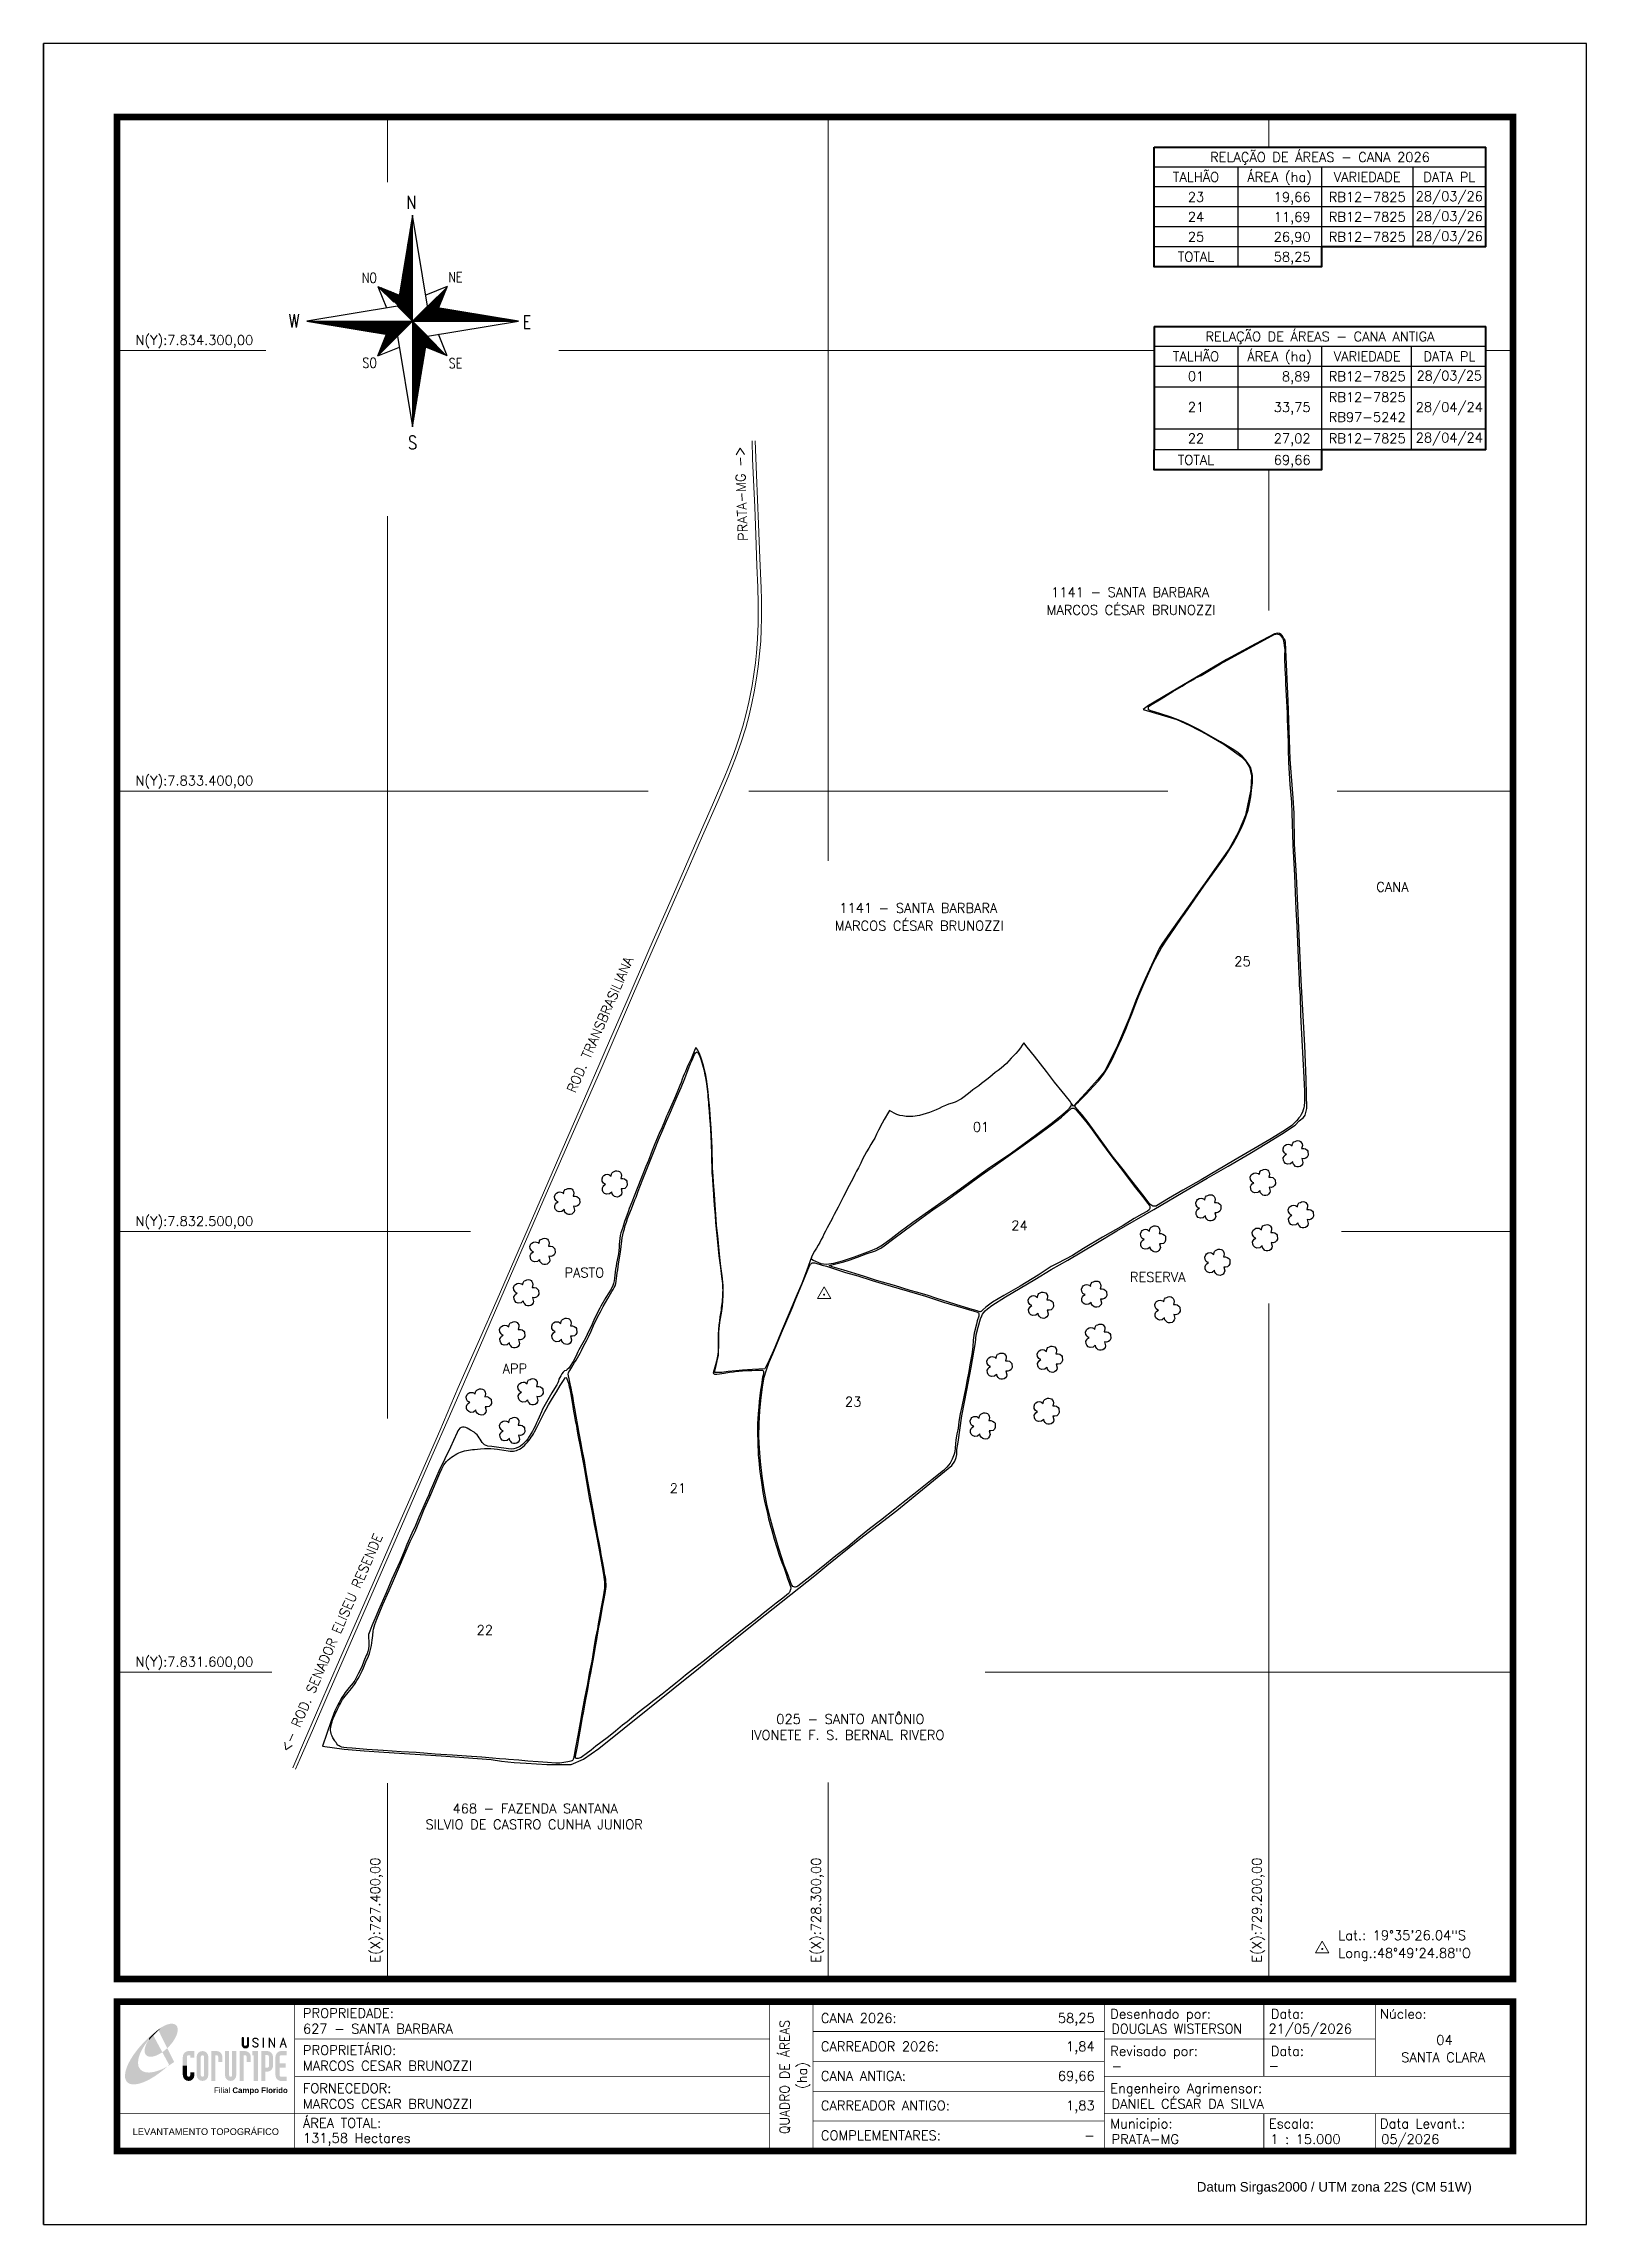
# Model space of a CAD drawing. Header units: inches. Extents: x 726698 to 729848, y 7830472 to 7834927.
import ezdxf
from ezdxf.enums import TextEntityAlignment as Align

# ---------------------------------------------------------------- set-up
doc = ezdxf.new("R2010")
doc.units = ezdxf.units.IN
doc.header["$MEASUREMENT"] = 0
for name, pattern in [('CONTINUO', [0]), ('LIN0', [0]), ('PONTILHADO', [5, 0, -5])]:
    doc.linetypes.add(name, pattern=pattern)
for name, color, linetype, lineweight in [('0114000627', 1, 'Continuous', 25), ('0114000627001', 5, 'Continuous', 25), ('0114000627021', 5, 'Continuous', 25), ('0114000627022', 5, 'Continuous', 25), ('MALHA', 8, 'Continuous', 9), ('Margem', 5, 'Continuous', 25), ('RODOVIA', 1, 'Continuous', 25), ('TEXTO', 7, 'Continuous', 25), ('TG', 7, 'LIN0', 25)]:
    doc.layers.add(name, color=color, linetype=linetype, lineweight=lineweight)
for name, color, linetype in [('0114000627023', 5, 'Continuous'), ('0114000627024', 5, 'Continuous'), ('0114000627025', 5, 'Continuous'), ('CONFRONTANTES', 7, 'Continuous'), ('QUADRO_DE_AREAS_CANA_2026', 7, 'Continuous'), ('QUADRO_DE_AREAS_CANA_ANTIGA', 7, 'Continuous'), ('SETA_NORTE', 3, 'Continuous'), ('VEGETAÇÃO', 94, 'PONTILHADO')]:
    doc.layers.add(name, color=color, linetype=linetype)
doc.styles.add('ARIAL', font='arial.ttf')
doc.styles.add('marcelo', font='arial.ttf')
doc.styles.add('ROMANS', font='romans')
doc.styles.add('SIMPLEX', font='')
doc.styles.get("Standard").update_dxf_attribs({"font": 'arial.ttf'})
doc.styles.get('SIMPLEX').set_extended_font_data('simplex.shx')

msp = doc.modelspace()

# ---------------------------------------------------------------- texts
at = {"layer": 'CONFRONTANTES', "linetype": 'Continuous', "style": 'SIMPLEX'}
for s, rotation, p in [('PRATA-MG ->', 92.2663, (728122.6, 7834007.5)), ('ROD. TRANSBRASILIANA', 66.5237, (727834.1, 7832922.9)), ('<- ROD. SENADOR ELISEU RESENDE', 66.5706, (727286.1, 7831660.2))]:
    msp.add_text(s, height=19.5, rotation=rotation, dxfattribs=at).set_placement(p, align=Align.MIDDLE_CENTER)
for s, p in [('1141 - SANTA BARBARA', (728755.3, 7833796.5)), ('MARCOS CÉSAR BRUNOZZI', (728746, 7833760.3)), ('MARCOS CÉSAR BRUNOZZI', (728313.6, 7833115.2)), ('1141 - SANTA BARBARA', (728322.9, 7833151.4)), ('025 - SANTO ANTÔNIO ', (728194.2, 7831494.5)), ('IVONETE F. S. BERNAL RIVERO', (728142.2, 7831462)), ('468 - FAZENDA SANTANA ', (727533.1, 7831311.9)), ('SILVIO DE CASTRO CUNHA JUNIOR', (727477.9, 7831279.4))]:
    msp.add_text(s, height=19.5, dxfattribs=at).set_placement(p)
at = {"layer": 'MALHA', "style": 'SIMPLEX'}
for s, p in [('N(Y):7.834.300,00', (727005.9, 7834321.4)), ('N(Y):7.833.400,00', (727005.9, 7833421.4)), ('N(Y):7.832.500,00', (727005.9, 7832521.4)), ('N(Y):7.831.600,00', (727005.9, 7831621.4))]:
    msp.add_text(s, height=19.5, dxfattribs=at).set_placement(p, align=Align.MIDDLE_CENTER)
for s, p in [('E(X):727.400,00', (727375.3, 7831113.9)), ('E(X):728.300,00', (728275.3, 7831113.9)), ('E(X):729.200,00', (729175.3, 7831113.9))]:
    msp.add_text(s, height=19.5, rotation=90, dxfattribs=at).set_placement(p, align=Align.MIDDLE_CENTER)
at = {"layer": 'Margem', "color": 7, "linetype": 'Continuous', "lineweight": 9}
for s, style, p in [('PROPRIEDADE:', 'SIMPLEX', (727227.7, 7830913.3)), ('Desenhado por:', 'SIMPLEX', (728876.1, 7830911.8)), ('Data:', 'SIMPLEX', (729204, 7830911.8)), ('Núcleo:', 'SIMPLEX', (729426.8, 7830911.8)), ('PROPRIETÁRIO:', 'SIMPLEX', (727227.7, 7830837.7)), ('Revisado por:', 'SIMPLEX', (728876.1, 7830835.9)), ('Data:', 'SIMPLEX', (729204, 7830835.9)), ('FORNECEDOR:', 'SIMPLEX', (727227.7, 7830759.9)), ('Engenheiro Agrimensor:', 'SIMPLEX', (728876.1, 7830759.9)), ('ÁREA TOTAL:', 'SIMPLEX', (727227.7, 7830688.9)), ('Municipio:', 'SIMPLEX', (728876.1, 7830687.7)), ('Escala:', 'SIMPLEX', (729200.1, 7830687.7)), ('Data Levant.:', 'SIMPLEX', (729426.8, 7830687.7)), ('Datum Sirgas2000 / UTM zona 22S (CM 51W)', 'marcelo', (729052.7, 7830558.5))]:
    msp.add_text(s, height=19.5, dxfattribs=dict(at, style=style)).set_placement(p, align=Align.TOP_LEFT)
at = {"layer": 'Margem', "color": 7, "linetype": 'Continuous', "style": 'SIMPLEX'}
for s, p in [('627 - SANTA BARBARA', (727227.7, 7830881.5)), ('CANA 2026:', (728285.2, 7830903.2)), ('21/05/2026', (729199.1, 7830881.5)), ('CARREADOR 2026:', (728285.2, 7830845.4)), ('MARCOS CESAR BRUNOZZI', (727227.7, 7830805.9)), ('CANA ANTIGA:', (728285.2, 7830785)), ('-', (728878.6, 7830805.2)), ('-', (729199.1, 7830805.9)), ('DANIEL CÉSAR DA SILVA', (728878.6, 7830728.1)), ('MARCOS CESAR BRUNOZZI', (727227.7, 7830728.1)), ('CARREADOR ANTIGO:', (728285.2, 7830724.6)), ('131,58 Hectares', (727227.7, 7830658.2)), ('COMPLEMENTARES:', (728285.2, 7830663.6)), ('PRATA-MG', (728878.6, 7830655.9)), ('1 : 15.000', (729202.7, 7830655.9)), ('05/2026', (729429.3, 7830655.9))]:
    msp.add_text(s, height=19.5, dxfattribs=at).set_placement(p, align=Align.TOP_LEFT)
at = {"layer": 'Margem', "color": 7, "linetype": 'Continuous', "style": 'SIMPLEX', "width": 0.95}
msp.add_text('QUADRO DE ÁREAS', height=19.5, rotation=90, dxfattribs=at).set_placement((728211.2, 7830773.1), align=Align.MIDDLE_CENTER)
at = {"layer": 'Margem', "color": 7, "linetype": 'Continuous', "style": 'SIMPLEX'}
for s, p in [('58,25', (728844.3, 7830903.2)), ('1,84', (728844.3, 7830845.4)), ('69,66', (728844.3, 7830785)), ('1,83', (728844.3, 7830724.6)), ('-', (728844.3, 7830663.6))]:
    msp.add_text(s, height=19.5, dxfattribs=at).set_placement(p, align=Align.TOP_RIGHT)
at = {"layer": 'Margem', "color": 7, "linetype": 'Continuous', "style": 'SIMPLEX', "width": 0.97}
msp.add_text('DOUGLAS WISTERSON', height=19.5, dxfattribs=at).set_placement((728878.6, 7830881.5), align=Align.TOP_LEFT)
at = {"layer": 'Margem', "color": 7, "linetype": 'Continuous', "style": 'SIMPLEX'}
for s, p in [('SANTA CLARA', (729555.9, 7830813.3)), ('04', (729558.5, 7830848.7))]:
    msp.add_text(s, height=19.5, dxfattribs=at).set_placement(p, align=Align.MIDDLE_CENTER)
msp.add_text('(ha)', height=19.5, rotation=90, dxfattribs=at).set_placement((728246.8, 7830776.1), align=Align.MIDDLE_CENTER)
at = {"layer": 'Margem', "color": 7, "linetype": 'ByBlock'}
msp.add_text('LEVANTAMENTO TOPOGRÁFICO', height=13.5, dxfattribs=at).set_placement((727029.4, 7830661.5), align=Align.MIDDLE_CENTER)
at = {"layer": 'QUADRO_DE_AREAS_CANA_2026', "linetype": 'Continuous', "style": 'SIMPLEX'}
for s, p in [('RELAÇÃO DE ÁREAS - CANA 2026', (729304.3, 7834695.2)), ('TALHÃO', (729051.1, 7834654.5)), ('ÁREA (ha)', (729221.9, 7834654.5)), ('VARIEDADE', (729400.7, 7834654.5)), ('DATA PL', (729568.4, 7834654.5)), ('23', (729051.1, 7834613.8)), ('RB12-7825', (729400.7, 7834613.8)), ('28/03/26', (729568.4, 7834615.1)), ('24', (729051.1, 7834573.1)), ('RB12-7825', (729400.7, 7834573.1)), ('28/03/26', (729568.4, 7834574.4)), ('25', (729051.1, 7834532.4)), ('RB12-7825', (729400.7, 7834532.4)), ('28/03/26', (729568.4, 7834533.7)), ('TOTAL', (729051.1, 7834491.7))]:
    msp.add_text(s, height=19.5, dxfattribs=at).set_placement(p, align=Align.MIDDLE_CENTER)
for s, p in [('19,66', (729285.1, 7834603.9)), ('11,69', (729285.1, 7834563.2)), ('26,90', (729285.1, 7834522.5)), ('58,25', (729285.1, 7834481.8))]:
    msp.add_text(s, height=19.5, dxfattribs=at).set_placement(p, align=Align.RIGHT)
at = {"layer": 'QUADRO_DE_AREAS_CANA_ANTIGA', "linetype": 'Continuous', "style": 'SIMPLEX'}
for s, p in [('RELAÇÃO DE ÁREAS - CANA ANTIGA', (729304.3, 7834328.8)), ('TALHÃO', (729051.1, 7834288.1)), ('ÁREA (ha)', (729221.9, 7834288.1)), ('VARIEDADE', (729400.7, 7834288.1)), ('DATA PL', (729568.5, 7834288.1)), ('01', (729051.1, 7834247.4)), ('RB12-7825', (729400.7, 7834247.4)), ('RB12-7825', (729400.7, 7834204.7)), ('21', (729051.1, 7834184.5)), ('RB97-5242', (729400.7, 7834164)), ('28/04/24', (729568.4, 7834184.4)), ('22', (729051.1, 7834120.6)), ('RB12-7825', (729400.7, 7834120.6)), ('28/04/24', (729568.4, 7834122)), ('TOTAL', (729051.1, 7834076.5))]:
    msp.add_text(s, height=19.5, dxfattribs=at).set_placement(p, align=Align.MIDDLE_CENTER)
for s, p in [('8,89', (729285.1, 7834237.5)), ('33,75', (729285.1, 7834174.6)), ('27,02', (729285.1, 7834110.8)), ('69,66', (729285.1, 7834066.7))]:
    msp.add_text(s, height=19.5, dxfattribs=at).set_placement(p, align=Align.RIGHT)
at = {"layer": 'QUADRO_DE_AREAS_CANA_ANTIGA', "linetype": 'Continuous', "style": 'SIMPLEX', "width": 0.97}
msp.add_text('28/03/25', height=19.5, dxfattribs=at).set_placement((729568.4, 7834248.7), align=Align.MIDDLE_CENTER)
at = {"layer": 'TEXTO', "linetype": 'Continuous', "style": 'SIMPLEX'}
for s, p in [('CANA', (729452.3, 7833204.3)), ('25', (729146.1, 7833052.2)), ('01', (728612.2, 7832713.9)), ('24', (728690.7, 7832512.7)), ('PASTO', (727802.1, 7832416.3)), ('RESERVA', (728972.9, 7832407.2)), ('APP', (727660.5, 7832220.3)), ('23', (728351.2, 7832152.5)), ('21', (727993.3, 7831975.9)), ('22', (727599.1, 7831686.3))]:
    msp.add_text(s, height=19.5, dxfattribs=at).set_placement(p, align=Align.MIDDLE_CENTER)
at = {"layer": 'TEXTO', "linetype": 'ByBlock', "style": 'SIMPLEX'}
for s, p in [('Lat.: 19°35\'26.04"S', (729341.7, 7831052.8)), ('Long.:48°49\'24.88"O', (729341.7, 7831016.6))]:
    msp.add_text(s, height=19.5, dxfattribs=at).set_placement(p)

# ---------------------------------------------------------------- blocks, each defined once
blk = doc.blocks.new('A$C78F83FB3')
at = {"layer": 'Margem'}
h = blk.add_hatch(color=20, dxfattribs=at)
edge = h.paths.add_edge_path()
edge.add_ellipse((19.49, 23.77), major_axis=(-6.68, -6.67), ratio=0.469426, start_angle=292.73277, end_angle=601.25787)
edge.add_ellipse((22.83, 22.05), major_axis=(12.64, 11.29), ratio=0.457614, start_angle=79.90686, end_angle=107.91393)
edge = h.paths.add_edge_path()
edge.add_ellipse((18.28, 18.7), major_axis=(13.95, 13.59), ratio=0.386848, start_angle=63.96117, end_angle=264.59932)
edge.add_ellipse((22.83, 22.05), major_axis=(12.64, 11.29), ratio=0.457614, start_angle=107.91393, end_angle=245.11815, ccw=False)
edge.add_ellipse((19.49, 23.77), major_axis=(-6.68, -6.67), ratio=0.469426, start_angle=241.25787, end_angle=292.73277, ccw=False)
for color, points in [(20, [(15.46, 26.12), (14.17, 24.81), (14.06, 24.24), (14.39, 23.97), (14.67, 24.54), (19.47, 29.32), (18.48, 28.66), (17.31, 27.78)]), (7, [(58.42, 24.9), (57.9, 24.9), (57.9, 21.73, -0.414214), (57.15, 20.98), (56.84, 20.98, -0.414214), (56.09, 21.73), (56.09, 24.9), (55.57, 24.9), (55.57, 21.73, 0.414214), (56.84, 20.46), (57.15, 20.46, 0.414214), (58.42, 21.73)]), (7, [(61.7, 24.9), (61.23, 24.9, 0.396318), (60.04, 23.78), (60.04, 23.72, 0.151912), (60.39, 22.97), (60.46, 22.92), (62.18, 22), (62.85, 21.83, 0.12407), (62.51, 22.42), (60.75, 23.36, -0.13192), (60.56, 23.77, -0.385578), (61.23, 24.37), (61.7, 24.37, -0.414214), (62.37, 23.7), (62.89, 23.7, 0.414214)]), (7, [(62.37, 23.7), (62.89, 23.7, 0.414214), (61.7, 24.9), (61.23, 24.9, 0.396318), (60.04, 23.78), (60.04, 23.72, 0.151912), (60.39, 22.97), (60.46, 22.92), (62.18, 22), (62.18, 22, -0.131921), (62.37, 21.59, -0.385578), (61.7, 20.98), (61.23, 20.98, -0.414214), (60.56, 21.65), (60.04, 21.65, 0.414214), (61.23, 20.46), (61.7, 20.46, 0.402546), (62.89, 21.61, 0.165292), (62.51, 22.42), (60.75, 23.36, -0.13192), (60.56, 23.77, -0.385578), (61.23, 24.37), (61.7, 24.37, -0.414214)]), (7, [(30.97, 12.46), (29.13, 12.46), (29.13, 8.21, 1), (34.29, 8.21), (34.29, 9.41), (32.45, 9.41), (32.45, 8.21, -1), (30.97, 8.21)])]:
    blk.add_hatch(color=color, dxfattribs=at).paths.add_polyline_path(points)
h = blk.add_hatch(color=7, dxfattribs=at)
h.paths.add_polyline_path([(65.24, 24.9), (64.72, 24.9), (64.72, 20.46), (65.24, 20.46)])
h.paths.add_polyline_path([(67.38, 20.46), (67.9, 20.46), (67.9, 23.74), (69.74, 20.46), (70.23, 20.46), (70.23, 24.9), (69.71, 24.9), (69.71, 21.58), (67.85, 24.9), (67.38, 24.9)])
h.paths.add_polyline_path([(72.17, 20.46), (72.72, 20.46), (73.14, 21.73), (74.49, 21.73), (74.9, 20.46), (75.45, 20.46), (74, 24.9), (73.62, 24.9)])
h.paths.add_polyline_path([(73.81, 23.8), (74.32, 22.25), (73.31, 22.25)], flags=16)
h = blk.add_hatch(color=7, dxfattribs=at)
h.paths.add_polyline_path([(31.71, 18.93, 0.414214), (29.13, 16.35), (29.13, 12.46), (30.97, 12.46), (30.97, 16.35, -0.414214), (31.71, 17.09), (32.45, 17.09), (32.45, 16.02), (34.29, 16.02), (34.29, 18.93)])
h.paths.add_polyline_path([(44.15, 17.09, -0.414214), (44.89, 16.35), (44.89, 14.1), (46.72, 14.1), (46.72, 16.17, 0.433937), (44.15, 18.93), (41.77, 18.93), (41.77, 12.46), (43.61, 12.46), (43.61, 17.09)])
h.paths.add_polyline_path([(43.61, 12.46), (41.77, 12.46), (41.77, 5.62), (43.61, 5.62)])
h.paths.add_polyline_path([(47.92, 12.46), (49.75, 12.46), (49.75, 18.93), (47.92, 18.93)])
h.paths.add_polyline_path([(52.91, 18.93), (51.08, 18.93), (51.08, 12.46), (52.91, 12.46)])
h.paths.add_polyline_path([(51.08, 8.12, -1), (49.75, 8.12), (49.75, 12.46), (47.92, 12.46), (47.92, 8.12, 1), (52.91, 8.12), (52.91, 12.46), (51.08, 12.46)])
h.paths.add_polyline_path([(54.41, 12.46), (56.25, 12.46), (56.25, 17.09), (56.79, 17.09, -0.414214), (57.53, 16.35), (57.53, 14.1), (59.36, 14.1), (59.36, 16.17, 0.433937), (56.79, 18.93), (54.41, 18.93)])
h.paths.add_polyline_path([(56.25, 12.46), (54.41, 12.46), (54.41, 5.62), (56.25, 5.62)])
h.paths.add_polyline_path([(60.73, 12.46), (62.58, 12.46), (62.58, 18.93), (60.02, 18.93), (60.02, 17.08), (60.73, 17.08)])
h.paths.add_polyline_path([(62.58, 12.46), (60.73, 12.46), (60.73, 5.62), (62.58, 5.62)])
h.paths.add_polyline_path([(64.06, 12.46), (65.82, 12.46), (65.82, 17.17), (66.66, 17.17, -0.450417), (67.48, 16.25), (67.48, 12.46), (69.24, 12.46, 0.002307), (69.24, 12.48, 0.005282), (69.23, 12.54, -0.000938), (69.23, 12.53), (69.23, 16.17, 0.433937), (66.66, 18.93), (64.06, 18.93)])
h.paths.add_polyline_path([(64.06, 5.62), (65.82, 5.62), (65.82, 9.77), (66.66, 9.77, 0.426056), (69.24, 12.46), (67.48, 12.46), (67.48, 12.45, -0.450417), (66.66, 11.53), (65.82, 11.53), (65.82, 12.46), (64.06, 12.46)])
h.paths.add_polyline_path([(70.37, 12.46), (74.87, 12.46), (74.87, 13.44), (72.21, 13.44), (72.21, 16.35, -0.414214), (72.95, 17.09), (75.38, 17.09), (75.38, 18.93), (72.95, 18.93, 0.414214), (70.37, 16.35)])
h.paths.add_polyline_path([(72.21, 11.62), (74.87, 11.62), (74.87, 12.46), (70.37, 12.46), (70.37, 8.21, 0.414214), (72.95, 5.62), (75.38, 5.62), (75.38, 7.47), (72.95, 7.47, -0.414214), (72.21, 8.21)])
h = blk.add_hatch(color=7, dxfattribs=at)
h.paths.add_polyline_path([(35.29, 16.35), (35.29, 8.21, 1), (40.46, 8.21, 0.016978), (40.45, 8.38), (40.45, 16.17, 0.433937), (37.88, 18.93), (37.87, 18.93, 0.41391)])
h.paths.add_polyline_path([(38.62, 16.35), (38.62, 8.21, -1), (37.13, 8.21), (37.13, 16.35, -1)], flags=16)
at = {"layer": 'Margem', "color": 7}
blk.add_lwpolyline([(58.42, 24.9), (57.9, 24.9), (57.9, 21.73, -0.414214), (57.15, 20.98), (56.84, 20.98, -0.414214), (56.09, 21.73), (56.09, 24.9), (55.57, 24.9), (55.57, 21.73, 0.414214), (56.84, 20.46), (57.15, 20.46, 0.414214), (58.42, 21.73), (58.42, 24.9)], format="xyb", close=True, dxfattribs=at)
at = {"layer": 'Margem', "color": 252, "insert": (43.05, 2.72), "char_height": 2.5, "attachment_point": 1, "style": 'ARIAL'}
blk.add_mtext_dynamic_manual_height_columns('Filial {\\fArial|b1|i0|c0|p34;Campo Florido}', width=33.0271, gutter_width=2.46, heights=[2.95], dxfattribs=at)
blk = doc.blocks.new('MATO')
at = {"layer": 'VEGETAÇÃO', "color": 94, "linetype": 'CONTINUO'}
blk.add_polyline3d([(728769.5, 7832233.8, 0), (728764.9, 7832229.9, 0), (728759, 7832229.2, 0), (728754.8, 7832230.9, 0), (728751.9, 7832233.8, 0), (728750.6, 7832237.1, 0), (728750.3, 7832242.1, 0), (728751.9, 7832245.2, 0), (728753.6, 7832247.5, 0), (728757, 7832249.8, 0), (728754.8, 7832250.5, 0), (728752.7, 7832252.2, 0), (728750.2, 7832256.2, 0), (728749.7, 7832260.9, 0), (728751.6, 7832265.7, 0), (728753.4, 7832267.5, 0), (728756.9, 7832269.6, 0), (728760.5, 7832270.1, 0), (728763.4, 7832269.7, 0), (728765.7, 7832268.6, 0), (728768.2, 7832266.4, 0), (728769, 7832270.7, 0), (728769.6, 7832272.4, 0), (728771.5, 7832274.7, 0), (728774.3, 7832275.8, 0), (728777, 7832277, 0), (728780.1, 7832277.3, 0), (728783, 7832276.8, 0), (728785.4, 7832275.6, 0), (728787.1, 7832273.7, 0), (728788.6, 7832270.7, 0), (728789.2, 7832267.3, 0), (728787.8, 7832261.3, 0), (728792, 7832261.4, 0), (728795.5, 7832260.5, 0), (728798.8, 7832257.9, 0), (728800.6, 7832255.9, 0), (728801.1, 7832247.6, 0), (728799.1, 7832243.9, 0), (728796.4, 7832241.4, 0), (728792.2, 7832240.3, 0), (728788.4, 7832240.6, 0), (728790.4, 7832232.9, 0), (728789.5, 7832229.6, 0), (728787.3, 7832226.5, 0), (728784.8, 7832224.5, 0), (728781.3, 7832223.7, 0), (728777.9, 7832223.9, 0), (728775.3, 7832224.6, 0), (728772.3, 7832227.6, 0), (728770.3, 7832230.2, 0), (728769.7, 7832234.2, 0)], dxfattribs=at)
blk = doc.blocks.new('A$C309442C0')
at = {"layer": 'SETA_NORTE', "linetype": 'Continuous'}
h = blk.add_hatch(dxfattribs=at)
h.set_pattern_fill('ANSI31', color=256, scale=0.1375, angle=-90, style=0)
h.set_pattern_definition([(315, (-215853.3434, 13873.16845), (0.3086963042, 0.3086963042), [])])
h.paths.add_polyline_path([(73.5, 97.4), (74.7, 104.9), (60, 110.8)])
h = blk.add_hatch(dxfattribs=at)
h.set_pattern_fill('ANSI31', color=256, scale=0.1375, angle=180, style=0)
h.set_pattern_definition([(225, (13869.59828, 216024.21475), (0.3086963042, -0.3086963042), [])])
h.paths.add_polyline_path([(93.8, 97.4), (101.4, 96.2), (107.3, 110.8)])
h = blk.add_hatch(dxfattribs=at)
h.set_pattern_fill('ANSI31', color=256, scale=0.1375, style=0)
h.set_pattern_definition([(45, (-13702.2971, -215849.77324), (-0.3086963042, 0.3086963042), [])])
h.paths.add_polyline_path([(73.5, 77), (65.9, 78.3), (60, 63.6)])
h = blk.add_hatch(dxfattribs=at)
h.set_pattern_fill('ANSI31', color=256, scale=0.1375, angle=90, style=0)
h.set_pattern_definition([(135, (216020.6446, -13698.72693), (-0.3086963042, -0.3086963042), [])])
h.paths.add_polyline_path([(93.8, 77), (92.6, 69.5), (107.3, 63.6)])
for p, q in [((81.6, 146.8), (83.7, 148.9)), ((81.7, 147.6), (83.7, 149.5)), ((81.8, 148.3), (83.7, 150.1)), ((82, 149.1), (83.7, 150.8)), ((82.1, 149.9), (83.7, 151.4)), ((82.2, 150.6), (83.7, 152.1)), ((82.3, 151.4), (83.7, 152.7)), ((82.5, 152.2), (83.7, 153.3)), ((82.6, 152.9), (83.7, 154)), ((82.7, 153.7), (83.7, 154.6)), ((82.9, 154.4), (83.7, 155.2)), ((83, 155.2), (83.7, 155.9)), ((83.1, 156), (83.7, 156.5)), ((83.2, 156.7), (83.7, 157.2)), ((83.4, 157.5), (83.7, 157.8)), ((83.5, 158.3), (83.7, 158.4)), ((83.6, 159), (83.7, 159.1)), ((78.7, 129.3), (83.7, 134.2)), ((78.8, 130), (83.7, 134.9)), ((79, 130.8), (83.7, 135.5)), ((79.1, 131.6), (83.7, 136.1)), ((79.2, 132.3), (83.7, 136.8)), ((79.3, 133.1), (83.7, 137.4)), ((79.5, 133.8), (83.7, 138)), ((79.6, 134.6), (83.7, 138.7)), ((79.7, 135.4), (83.7, 139.3)), ((79.8, 136.1), (83.7, 140)), ((80, 136.9), (83.7, 140.6)), ((80.1, 137.7), (83.7, 141.2)), ((80.2, 138.4), (83.7, 141.9)), ((80.3, 139.2), (83.7, 142.5)), ((80.5, 139.9), (83.7, 143.1)), ((80.6, 140.7), (83.7, 143.8)), ((80.7, 141.5), (83.7, 144.4)), ((80.8, 142.2), (83.7, 145)), ((81, 143), (83.7, 145.7)), ((81.1, 143.8), (83.7, 146.3)), ((81.2, 144.5), (83.7, 147)), ((81.3, 145.3), (83.7, 147.6)), ((81.5, 146.1), (83.7, 148.2)), ((75.7, 111), (83.7, 118.9)), ((75.8, 111.7), (83.7, 119.6)), ((75.9, 112.5), (83.7, 120.2)), ((76.1, 113.3), (83.7, 120.8)), ((76.2, 114), (83.7, 121.5)), ((76.3, 114.8), (83.7, 122.1)), ((76.4, 115.5), (83.7, 122.8)), ((76.6, 116.3), (83.7, 123.4)), ((76.7, 117.1), (83.7, 124)), ((76.8, 117.8), (83.7, 124.7)), ((76.9, 118.6), (83.7, 125.3)), ((77.1, 119.4), (83.7, 125.9)), ((77.2, 120.1), (83.7, 126.6)), ((77.3, 120.9), (83.7, 127.2)), ((77.4, 121.6), (83.7, 127.8)), ((77.6, 122.4), (83.7, 128.5)), ((77.7, 123.2), (83.7, 129.1)), ((77.8, 123.9), (83.7, 129.8)), ((78, 124.7), (83.7, 130.4)), ((78.1, 125.5), (83.7, 131)), ((78.2, 126.2), (83.7, 131.7)), ((78.3, 127), (83.7, 132.3)), ((78.5, 127.7), (83.7, 132.9)), ((78.6, 128.5), (83.7, 133.6)), ((60, 110.8), (74.7, 104.9)), ((60, 110.8), (65.9, 96.2)), ((73.5, 97.3), (83.7, 107.5)), ((73.6, 98), (83.7, 108.1)), ((73.7, 98.8), (83.7, 108.7)), ((73.8, 99.5), (83.7, 109.4)), ((73.8, 97), (83.7, 106.8)), ((73.9, 100.3), (83.7, 110)), ((74.1, 101.1), (83.7, 110.6)), ((74.2, 101.8), (83.7, 111.3)), ((74.2, 96.7), (83.7, 106.2)), ((74.3, 102.6), (83.7, 111.9)), ((74.4, 103.3), (83.7, 112.6)), ((74.5, 96.4), (83.7, 105.6)), ((74.6, 104.1), (83.7, 113.2)), ((74.7, 104.9), (83.7, 113.8)), ((74.8, 105.6), (83.7, 114.5)), ((74.8, 96.1), (83.7, 104.9)), ((74.9, 106.4), (83.7, 115.1)), ((75.1, 107.2), (83.7, 115.7)), ((75.1, 95.7), (83.7, 104.3)), ((75.2, 107.9), (83.7, 116.4)), ((75.3, 108.7), (83.7, 117)), ((75.4, 109.4), (83.7, 117.7)), ((75.6, 110.2), (83.7, 118.3)), ((107.3, 110.8), (92.6, 104.9)), ((107.3, 110.8), (101.4, 96.2)), ((75.4, 95.4), (83.7, 103.6)), ((75.8, 95.1), (83.7, 103)), ((76.1, 94.8), (83.7, 102.4)), ((76.4, 94.5), (83.7, 101.7)), ((76.7, 94.2), (83.7, 101.1)), ((77, 93.8), (83.7, 100.5)), ((77.4, 93.5), (83.7, 99.8)), ((77.7, 93.2), (83.7, 99.2)), ((78, 92.9), (83.7, 98.5)), ((78.3, 92.6), (83.7, 97.9)), ((78.6, 92.2), (83.7, 97.3)), ((78.9, 91.9), (83.7, 96.6)), ((79.3, 91.6), (83.7, 96)), ((79.6, 91.3), (83.7, 95.4)), ((79.9, 91), (83.7, 94.7)), ((80.2, 90.7), (83.7, 94.1)), ((80.5, 90.3), (83.7, 93.4)), ((80.9, 90), (83.7, 92.8)), ((81.2, 89.7), (83.7, 92.2)), ((81.5, 89.4), (83.7, 91.5)), ((81.8, 89.1), (83.7, 90.9)), ((82.1, 88.7), (83.7, 90.3)), ((82.4, 88.4), (83.7, 89.6)), ((83.8, 87.2), (94, 97.4)), ((84.4, 87.2), (94.5, 97.3)), ((85.1, 87.2), (95.1, 97.2)), ((85.7, 87.2), (95.6, 97.1)), ((86.3, 87.2), (96.2, 97)), ((87, 87.2), (96.7, 96.9)), ((87.6, 87.2), (97.2, 96.9)), ((88.3, 87.2), (97.8, 96.8)), ((88.9, 87.2), (98.3, 96.7)), ((89.5, 87.2), (98.9, 96.6)), ((90.2, 87.2), (99.4, 96.5)), ((90.8, 87.2), (100, 96.4)), ((91.4, 87.2), (100.5, 96.3)), ((92.1, 87.2), (101.1, 96.2)), ((92.7, 87.2), (101.6, 96.1)), ((93.4, 87.2), (102.2, 96)), ((94, 87.2), (102.7, 96)), ((94.6, 87.2), (103.3, 95.9)), ((95.3, 87.2), (103.8, 95.8)), ((95.9, 87.2), (104.4, 95.7)), ((96.5, 87.2), (104.9, 95.6)), ((97.2, 87.2), (105.5, 95.5)), ((97.8, 87.2), (106, 95.4)), ((98.4, 87.2), (106.5, 95.3)), ((99.1, 87.2), (107.1, 95.2)), ((99.7, 87.2), (107.6, 95.1)), ((100.4, 87.2), (108.2, 95.1)), ((101, 87.2), (108.7, 95)), ((101.6, 87.2), (109.3, 94.9)), ((102.3, 87.2), (109.8, 94.8)), ((102.9, 87.2), (110.4, 94.7)), ((103.5, 87.2), (110.9, 94.6)), ((104.2, 87.2), (111.5, 94.5)), ((104.8, 87.2), (112, 94.4)), ((105.5, 87.2), (112.6, 94.3)), ((106.1, 87.2), (113.1, 94.2)), ((106.7, 87.2), (113.7, 94.1)), ((107.4, 87.2), (114.2, 94.1)), ((108, 87.2), (114.8, 94)), ((108.6, 87.2), (115.3, 93.9)), ((109.3, 87.2), (115.8, 93.8)), ((109.9, 87.2), (116.4, 93.7)), ((110.6, 87.2), (116.9, 93.6)), ((111.2, 87.2), (117.5, 93.5)), ((111.8, 87.2), (118, 93.4)), ((112.5, 87.2), (118.6, 93.3)), ((113.1, 87.2), (119.1, 93.2)), ((113.7, 87.2), (119.7, 93.2)), ((114.4, 87.2), (120.2, 93.1)), ((115, 87.2), (120.8, 93)), ((115.6, 87.2), (121.3, 92.9)), ((116.3, 87.2), (121.9, 92.8)), ((116.9, 87.2), (122.4, 92.7)), ((117.6, 87.2), (123, 92.6)), ((118.2, 87.2), (123.5, 92.5)), ((118.8, 87.2), (124, 92.4)), ((119.5, 87.2), (124.6, 92.3)), ((120.1, 87.2), (125.1, 92.3)), ((120.7, 87.2), (125.7, 92.2)), ((121.4, 87.2), (126.2, 92.1)), ((122, 87.2), (126.8, 92)), ((122.7, 87.2), (127.3, 91.9)), ((123.3, 87.2), (127.9, 91.8)), ((123.9, 87.2), (128.4, 91.7)), ((124.6, 87.2), (129, 91.6)), ((125.2, 87.2), (129.5, 91.5)), ((125.8, 87.2), (130.1, 91.4)), ((126.5, 87.2), (130.6, 91.4)), ((127.1, 87.2), (131.2, 91.3)), ((127.8, 87.2), (131.7, 91.2)), ((128.4, 87.2), (132.3, 91.1)), ((129, 87.2), (132.8, 91)), ((129.7, 87.2), (133.3, 90.9)), ((130.3, 87.2), (133.9, 90.8)), ((130.9, 87.2), (134.4, 90.7)), ((131.6, 87.2), (135, 90.6)), ((132.2, 87.2), (135.5, 90.5)), ((132.8, 87.2), (136.1, 90.5)), ((133.5, 87.2), (136.6, 90.4)), ((134.1, 87.2), (137.2, 90.3)), ((134.8, 87.2), (137.7, 90.2)), ((135.4, 87.2), (138.3, 90.1)), ((136, 87.2), (138.8, 90)), ((136.7, 87.2), (139.4, 89.9)), ((137.3, 87.2), (139.9, 89.8)), ((137.9, 87.2), (140.5, 89.7)), ((138.6, 87.2), (141, 89.6)), ((139.2, 87.2), (141.6, 89.6)), ((139.9, 87.2), (142.1, 89.5)), ((140.5, 87.2), (142.6, 89.4)), ((141.1, 87.2), (143.2, 89.3)), ((141.8, 87.2), (143.7, 89.2)), ((142.4, 87.2), (144.3, 89.1)), ((11.8, 87.2), (11.8, 87.2)), ((12.3, 87.1), (12.4, 87.2)), ((12.9, 87), (13.1, 87.2)), ((13.4, 86.9), (13.7, 87.2)), ((14, 86.8), (14.4, 87.2)), ((14.5, 86.7), (15, 87.2)), ((15.1, 86.6), (15.6, 87.2)), ((15.6, 86.6), (16.3, 87.2)), ((16.2, 86.5), (16.9, 87.2)), ((16.7, 86.4), (17.5, 87.2)), ((17.2, 86.3), (18.2, 87.2)), ((17.8, 86.2), (18.8, 87.2)), ((18.3, 86.1), (19.5, 87.2)), ((18.9, 86), (20.1, 87.2)), ((19.4, 85.9), (20.7, 87.2)), ((20, 85.8), (21.4, 87.2)), ((20.5, 85.7), (22, 87.2)), ((21.1, 85.7), (22.6, 87.2)), ((21.6, 85.6), (23.3, 87.2)), ((22.2, 85.5), (23.9, 87.2)), ((22.7, 85.4), (24.6, 87.2)), ((23.3, 85.3), (25.2, 87.2)), ((23.8, 85.2), (25.8, 87.2)), ((24.4, 85.1), (26.5, 87.2)), ((24.9, 85), (27.1, 87.2)), ((25.5, 84.9), (27.7, 87.2)), ((26, 84.8), (28.4, 87.2)), ((26.5, 84.8), (29, 87.2)), ((27.1, 84.7), (29.6, 87.2)), ((27.6, 84.6), (30.3, 87.2)), ((28.2, 84.5), (30.9, 87.2)), ((28.7, 84.4), (31.6, 87.2)), ((29.3, 84.3), (32.2, 87.2)), ((29.8, 84.2), (32.8, 87.2)), ((30.4, 84.1), (33.5, 87.2)), ((30.9, 84), (34.1, 87.2)), ((31.5, 83.9), (34.7, 87.2)), ((32, 83.9), (35.4, 87.2)), ((32.6, 83.8), (36, 87.2)), ((33.1, 83.7), (36.7, 87.2)), ((33.7, 83.6), (37.3, 87.2)), ((34.2, 83.5), (37.9, 87.2)), ((34.7, 83.4), (38.6, 87.2)), ((35.3, 83.3), (39.2, 87.2)), ((35.8, 83.2), (39.8, 87.2)), ((36.4, 83.1), (40.5, 87.2)), ((36.9, 83), (41.1, 87.2)), ((37.5, 83), (41.8, 87.2)), ((38, 82.9), (42.4, 87.2)), ((38.6, 82.8), (43, 87.2)), ((39.1, 82.7), (43.7, 87.2)), ((39.7, 82.6), (44.3, 87.2)), ((40.2, 82.5), (44.9, 87.2)), ((40.8, 82.4), (45.6, 87.2)), ((41.3, 82.3), (46.2, 87.2)), ((41.9, 82.2), (46.8, 87.2)), ((42.4, 82.1), (47.5, 87.2)), ((43, 82.1), (48.1, 87.2)), ((43.5, 82), (48.8, 87.2)), ((44, 81.9), (49.4, 87.2)), ((44.6, 81.8), (50, 87.2)), ((45.1, 81.7), (50.7, 87.2)), ((45.7, 81.6), (51.3, 87.2)), ((46.2, 81.5), (51.9, 87.2)), ((46.8, 81.4), (52.6, 87.2)), ((47.3, 81.3), (53.2, 87.2)), ((47.9, 81.2), (53.9, 87.2)), ((48.4, 81.2), (54.5, 87.2)), ((49, 81.1), (55.1, 87.2)), ((49.5, 81), (55.8, 87.2)), ((50.1, 80.9), (56.4, 87.2)), ((50.6, 80.8), (57, 87.2)), ((51.2, 80.7), (57.7, 87.2)), ((51.7, 80.6), (58.3, 87.2)), ((52.3, 80.5), (59, 87.2)), ((52.8, 80.4), (59.6, 87.2)), ((53.3, 80.3), (60.2, 87.2)), ((53.9, 80.3), (60.9, 87.2)), ((54.4, 80.2), (61.5, 87.2)), ((55, 80.1), (62.1, 87.2)), ((55.5, 80), (62.8, 87.2)), ((56.1, 79.9), (63.4, 87.2)), ((56.6, 79.8), (64, 87.2)), ((57.2, 79.7), (64.7, 87.2)), ((57.7, 79.6), (65.3, 87.2)), ((58.3, 79.5), (66, 87.2)), ((58.8, 79.4), (66.6, 87.2)), ((59.4, 79.4), (67.2, 87.2)), ((59.9, 79.3), (67.9, 87.2)), ((83.7, 87.2), (60, 63.6)), ((60, 63.6), (65.9, 78.3)), ((60.5, 79.2), (68.5, 87.2)), ((61, 79.1), (69.1, 87.2)), ((61.5, 79), (69.8, 87.2)), ((62.1, 78.9), (70.4, 87.2)), ((62.6, 78.8), (71.1, 87.2)), ((63.2, 78.7), (71.7, 87.2)), ((63.7, 78.6), (72.3, 87.2)), ((64.3, 78.5), (73, 87.2)), ((64.8, 78.4), (73.6, 87.2)), ((65.4, 78.4), (74.2, 87.2)), ((65.9, 78.3), (74.9, 87.2)), ((66.5, 78.2), (75.5, 87.2)), ((67, 78.1), (76.2, 87.2)), ((67.6, 78), (76.8, 87.2)), ((68.1, 77.9), (77.4, 87.2)), ((68.7, 77.8), (78.1, 87.2)), ((69.2, 77.7), (78.7, 87.2)), ((69.8, 77.6), (79.3, 87.2)), ((70.3, 77.5), (80, 87.2)), ((70.8, 77.5), (80.6, 87.2)), ((71.4, 77.4), (81.2, 87.2)), ((71.9, 77.3), (81.9, 87.2)), ((72.5, 77.2), (82.5, 87.2)), ((73, 77.1), (83.2, 87.2)), ((82.8, 88.1), (83.7, 89)), ((83.1, 87.8), (83.7, 88.4)), ((83.4, 87.5), (83.7, 87.7)), ((83.7, 87.1), (83.7, 87.1)), ((83.7, 86.4), (84, 86.8)), ((83.7, 85.8), (84.4, 86.5)), ((83.7, 85.2), (84.7, 86.2)), ((83.7, 84.5), (85, 85.9)), ((83.7, 83.9), (85.3, 85.6)), ((83.7, 83.3), (85.6, 85.2)), ((83.7, 82.6), (86, 84.9)), ((83.7, 82), (86.3, 84.6)), ((83.7, 81.3), (86.6, 84.3)), ((83.7, 80.7), (86.9, 84)), ((83.7, 80.1), (87.2, 83.6)), ((83.7, 79.4), (87.5, 83.3)), ((83.7, 78.8), (87.9, 83)), ((83.7, 78.2), (88.2, 82.7)), ((83.7, 77.5), (88.5, 82.4)), ((83.7, 76.9), (88.8, 82.1)), ((83.7, 76.2), (89.1, 81.7)), ((83.7, 75.6), (89.5, 81.4)), ((83.7, 75), (89.8, 81.1)), ((83.7, 74.3), (90.1, 80.8)), ((83.7, 73.7), (90.4, 80.5)), ((83.7, 73.1), (90.7, 80.1)), ((83.7, 72.4), (91, 79.8)), ((83.7, 71.8), (91.4, 79.5)), ((83.7, 71.2), (91.7, 79.2)), ((83.7, 70.5), (92, 78.9)), ((83.7, 69.9), (92.3, 78.5)), ((83.7, 69.2), (92.6, 78.2)), ((83.7, 68.6), (93, 77.9)), ((83.7, 68), (93.3, 77.6)), ((83.7, 67.3), (93.6, 77.3)), ((83.7, 66.7), (93.8, 76.9)), ((83.7, 66.1), (93.7, 76.1)), ((83.7, 65.4), (93.6, 75.3)), ((83.7, 64.8), (93.4, 74.6)), ((107.3, 63.6), (101.4, 78.3)), ((143, 87.2), (144.8, 89)), ((143.7, 87.2), (145.4, 88.9)), ((144.3, 87.2), (145.9, 88.8)), ((144.9, 87.2), (146.5, 88.7)), ((145.6, 87.2), (147, 88.7)), ((146.2, 87.2), (147.6, 88.6)), ((146.9, 87.2), (148.1, 88.5)), ((147.5, 87.2), (148.7, 88.4)), ((148.1, 87.2), (149.2, 88.3)), ((148.8, 87.2), (149.8, 88.2)), ((149.4, 87.2), (150.3, 88.1)), ((150, 87.2), (150.8, 88)), ((150.7, 87.2), (151.4, 87.9)), ((151.3, 87.2), (151.9, 87.8)), ((152, 87.2), (152.5, 87.8)), ((152.6, 87.2), (153, 87.7)), ((153.2, 87.2), (153.6, 87.6)), ((153.9, 87.2), (154.1, 87.5)), ((154.5, 87.2), (154.7, 87.4)), ((155.1, 87.2), (155.2, 87.3)), ((60, 63.6), (74.7, 69.5)), ((83.7, 64.1), (93.3, 73.8)), ((83.7, 63.5), (93.2, 73)), ((83.7, 62.9), (93.1, 72.3)), ((83.7, 62.2), (92.9, 71.5)), ((83.7, 61.6), (92.8, 70.8)), ((83.7, 61), (92.7, 70)), ((83.7, 60.3), (92.6, 69.2)), ((83.7, 59.7), (92.4, 68.5)), ((83.7, 59), (92.3, 67.7)), ((83.7, 58.4), (92.2, 66.9)), ((83.7, 57.8), (92.1, 66.2)), ((83.7, 57.1), (91.9, 65.4)), ((83.7, 56.5), (91.8, 64.7)), ((83.7, 55.9), (91.7, 63.9)), ((83.7, 55.2), (91.6, 63.1)), ((83.7, 54.6), (91.4, 62.4)), ((83.7, 54), (91.3, 61.6)), ((83.7, 53.3), (91.2, 60.8)), ((83.7, 52.7), (91.1, 60.1)), ((107.3, 63.6), (92.6, 69.5)), ((83.7, 52), (90.9, 59.3)), ((83.7, 51.4), (90.8, 58.6)), ((83.7, 50.8), (90.7, 57.8)), ((83.7, 50.1), (90.5, 57)), ((83.7, 49.5), (90.4, 56.3)), ((83.7, 48.9), (90.3, 55.5)), ((83.7, 48.2), (90.2, 54.7)), ((83.7, 47.6), (90, 54)), ((83.7, 46.9), (89.9, 53.2)), ((83.7, 46.3), (89.8, 52.5)), ((83.7, 45.7), (89.7, 51.7)), ((83.7, 45), (89.5, 50.9)), ((83.7, 44.4), (89.4, 50.2)), ((83.7, 43.8), (89.3, 49.4)), ((83.7, 43.1), (89.2, 48.6)), ((83.7, 42.5), (89, 47.9)), ((83.7, 41.8), (88.9, 47.1)), ((83.7, 41.2), (88.8, 46.3)), ((83.7, 40.6), (88.7, 45.6)), ((83.7, 39.9), (88.5, 44.8)), ((83.7, 39.3), (88.4, 44.1)), ((83.7, 38.7), (88.3, 43.3)), ((83.7, 38), (88.2, 42.5)), ((83.7, 37.4), (88, 41.8)), ((83.7, 36.8), (87.9, 41)), ((83.7, 36.1), (87.8, 40.2)), ((83.7, 35.5), (87.7, 39.5)), ((83.7, 34.8), (87.5, 38.7)), ((83.7, 34.2), (87.4, 38)), ((83.7, 33.6), (87.3, 37.2)), ((83.7, 32.9), (87.2, 36.4)), ((83.7, 32.3), (87, 35.7)), ((83.7, 31.7), (86.9, 34.9)), ((83.7, 31), (86.8, 34.1)), ((83.7, 30.4), (86.7, 33.4)), ((83.7, 29.7), (86.5, 32.6)), ((83.7, 29.1), (86.4, 31.9)), ((83.7, 28.5), (86.3, 31.1)), ((83.7, 27.8), (86.2, 30.3)), ((83.7, 27.2), (86, 29.6)), ((83.7, 26.6), (85.9, 28.8)), ((83.7, 25.9), (85.8, 28)), ((83.7, 25.3), (85.6, 27.3)), ((83.7, 24.6), (85.5, 26.5)), ((83.7, 24), (85.4, 25.8)), ((83.7, 23.4), (85.3, 25)), ((83.7, 22.7), (85.1, 24.2)), ((83.7, 22.1), (85, 23.5)), ((83.7, 21.5), (84.9, 22.7)), ((83.7, 20.8), (84.8, 21.9)), ((83.7, 20.2), (84.6, 21.2)), ((83.7, 19.6), (84.5, 20.4)), ((83.7, 18.9), (84.4, 19.7)), ((83.7, 18.3), (84.3, 18.9)), ((83.7, 17.6), (84.1, 18.1)), ((83.7, 17), (84, 17.4)), ((83.7, 16.4), (83.9, 16.6)), ((83.7, 15.7), (83.8, 15.8))]:
    blk.add_line(p, q, dxfattribs=at)
blk.add_lwpolyline([(93.8, 77), (155.7, 87.2), (93.8, 97.4), (83.7, 159.3), (73.5, 97.4), (11.6, 87.2), (73.5, 77), (83.7, 15.1)], close=True, dxfattribs=at)
for points in [[(83.7, 87.2), (83.7, 159.3)], [(83.7, 87.2), (73.5, 97.4)], [(83.7, 87.2), (93.8, 97.4)], [(11.6, 87.2), (155.7, 87.2)], [(83.7, 87.2), (73.5, 77)], [(83.7, 87.2), (93.8, 77)], [(83.7, 87.2), (83.7, 15.1)]]:
    blk.add_lwpolyline(points, dxfattribs=at)
at = {"layer": 'SETA_NORTE', "color": 7, "lineweight": 30, "style": 'ROMANS', "width": 0.8}
for s, height, p in [('N ', 8.94, (79.5, 163.6)), ('NO', 6.88, (49.1, 113.2)), ('NE', 6.87, (108, 113.7)), ('W', 8.94, (-0.7, 82.9)), ('E', 8.94, (158.6, 82.1)), ('SO', 6.88, (49.5, 55.3)), ('SE', 6.87, (108.3, 55)), ('S', 8.94, (80.6, 0))]:
    blk.add_text(s, height=height, dxfattribs=at).set_placement(p)

# ---------------------------------------------------------------- linework, layer by layer
at = {"layer": '0114000627'}
msp.add_lwpolyline([(728699.8, 7832885.8), (728696.5, 7832881.3), (728692.7, 7832875.2), (728687.9, 7832869.2), (728683.6, 7832864.2), (728678.2, 7832859.2), (728673.6, 7832854.6), (728668.8, 7832849), (728664, 7832843.8), (728658.9, 7832838.5), (728653, 7832833.7), (728647, 7832829.3), (728641.4, 7832825), (728635.4, 7832820.2), (728629.9, 7832815.9), (728624.4, 7832811.1), (728618.6, 7832807), (728613, 7832802.5), (728607.4, 7832798.1), (728601.5, 7832794.1), (728595.3, 7832789.6), (728589.7, 7832785), (728584.1, 7832780.3), (728578.1, 7832775.4), (728572.2, 7832771.5), (728559.6, 7832764.8), (728553, 7832762.4), (728545.6, 7832760.2), (728540, 7832757.9), (728533, 7832754.7), (728526.7, 7832751.7), (728520.4, 7832749.1), (728506.8, 7832743.6), (728486.3, 7832737.6), (728472.8, 7832735.5), (728465.8, 7832735), (728464.6, 7832735), (728459.6, 7832735.1), (728452.5, 7832736.4), (728446.4, 7832737.1), (728440.1, 7832739.3), (728434.9, 7832742.2), (728429.9, 7832744.6), (728425.4, 7832747.4), (728425.4, 7832747.4), (728423.3, 7832744), (728414.4, 7832728.8), (728410.1, 7832721.4), (728403, 7832707.4), (728399, 7832698.9), (728395.4, 7832691.3), (728391.4, 7832684.7), (728387.4, 7832678.3), (728383.1, 7832670.3), (728378.6, 7832663.4), (728374.4, 7832655.7), (728370.4, 7832648.1), (728366.6, 7832639.9), (728362.2, 7832630.6), (728358.2, 7832623.3), (728354.2, 7832616.5), (728350.8, 7832609.1), (728347, 7832601.5), (728343.1, 7832594.1), (728338.9, 7832586.5), (728335.4, 7832579.1), (728331.1, 7832571.8), (728323.7, 7832557), (728320.2, 7832550.1), (728316.2, 7832542.3), (728312.3, 7832534.9), (728309.1, 7832528.3), (728308.1, 7832526.2), (728305, 7832520), (728301.5, 7832513.8), (728297.8, 7832507.6), (728294.4, 7832501), (728291.4, 7832494.6), (728288.9, 7832489.6), (728286.1, 7832484.3), (728283, 7832478.1), (728279.6, 7832472.6), (728276.1, 7832466.4), (728272.4, 7832460.3), (728267, 7832449.7), (728256.5, 7832421.3), (728246, 7832394.4), (728234.9, 7832367.4), (728220.6, 7832333.4), (728205.1, 7832296.8), (728190.9, 7832263.6), (728179.9, 7832237.4), (728170.6, 7832219.5), (728145.7, 7832218.3), (728125.4, 7832217), (728111.7, 7832215.8), (728096, 7832214), (728082.7, 7832212.5), (728068.3, 7832212), (728070.6, 7832223.4), (728073.7, 7832236.4), (728075.9, 7832246.9), (728076.5, 7832254.2), (728076.9, 7832266.7), (728076.9, 7832280.1), (728077, 7832294.4), (728078.4, 7832308.2), (728079.8, 7832319.5), (728082.1, 7832333.4), (728084.1, 7832348.1), (728085.1, 7832358.7), (728085.8, 7832370.3), (728086, 7832379.1), (728085.8, 7832390), (728085.2, 7832397.1), (728083.5, 7832409.6), (728081.2, 7832428.6), (728079.1, 7832447.1), (728076.7, 7832469.2), (728074.7, 7832491.4), (728072.2, 7832513.4), (728070.4, 7832535.9), (728069.1, 7832554.7), (728067.7, 7832575.9), (728066.2, 7832601.1), (728065, 7832614.2), (728064.1, 7832630.2), (728063.9, 7832646.4), (728063.4, 7832657.6), (728063, 7832672.7), (728062.8, 7832683.7), (728062.1, 7832699.2), (728061.5, 7832711.3), (728059.7, 7832729.3), (728059, 7832740), (728057.5, 7832758.6), (728056.6, 7832769.5), (728055, 7832784.8), (728053.6, 7832796.7), (728051.5, 7832811.2), (728049.4, 7832823.4), (728045.6, 7832839.2), (728041.1, 7832854.1), (728038.2, 7832862), (728033.9, 7832870.6), (728029.9, 7832876.5), (728028.3, 7832873.4), (728025.7, 7832866.8), (728023, 7832860.1), (728020.1, 7832853.4), (728016.9, 7832846.5), (728013.7, 7832839.5), (728011.1, 7832832.9), (728008.6, 7832827.1), (728006.2, 7832822), (728004.1, 7832817.2), (728001.8, 7832811.5), (727999.6, 7832805), (727997, 7832798.3), (727994.5, 7832791.7), (727992.1, 7832785), (727986.5, 7832772.2), (727983.7, 7832766), (727978, 7832753.6), (727972.7, 7832741.7), (727970.3, 7832736), (727965.6, 7832725.1), (727960.9, 7832713.4), (727955.2, 7832700.2), (727946.3, 7832679.7), (727940.8, 7832665.8), (727932.9, 7832645.6), (727928, 7832632.9), (727920.5, 7832614.2), (727909, 7832585), (727904.2, 7832572.7), (727899.1, 7832560.3), (727893.8, 7832547), (727891.5, 7832540.5), (727886.7, 7832527.4), (727884.5, 7832520.9), (727880.5, 7832508.7), (727877, 7832497.6), (727875.7, 7832492), (727874.6, 7832486), (727873.7, 7832479.9), (727873.5, 7832473.7), (727873.3, 7832467.6), (727872.7, 7832461.3), (727871.8, 7832455), (727869.2, 7832441.8), (727867.9, 7832435.3), (727866.9, 7832429.2), (727866.1, 7832423.1), (727864.8, 7832410.9), (727864.1, 7832404.9), (727863.2, 7832399.3), (727861.9, 7832394.2), (727860.3, 7832389.7), (727858.2, 7832385.2), (727855.6, 7832380.2), (727852.5, 7832375.3), (727846.4, 7832365.6), (727836.1, 7832347.9), (727833.6, 7832343.6), (727829.9, 7832336.1), (727821.9, 7832318.9), (727816.1, 7832306.5), (727811.7, 7832297.2), (727804.4, 7832282.2), (727796.4, 7832267.9), (727791.3, 7832258.8), (727788.8, 7832254.4), (727786.6, 7832249.6), (727782, 7832239.6), (727779.3, 7832234.7), (727773.5, 7832225.2), (727770.3, 7832221.1), (727767.4, 7832218.3), (727764.8, 7832216.7), (727761.9, 7832215.5), (727759.2, 7832213.3), (727756.6, 7832209.8), (727754.1, 7832205.8), (727752.1, 7832201.9), (727750.3, 7832198.4), (727749.3, 7832194.7), (727748, 7832190.9), (727745.8, 7832186.8), (727741.5, 7832179.6), (727735.7, 7832170.5), (727730.2, 7832161), (727724.7, 7832151.6), (727722.1, 7832147), (727719.5, 7832142.2), (727717, 7832137.1), (727714.5, 7832131.8), (727709.7, 7832120.7), (727707.4, 7832115.1), (727704.8, 7832109.5), (727702.3, 7832103.7), (727699.4, 7832097.9), (727696.4, 7832092.2), (727693.2, 7832086.8), (727689.9, 7832081.6), (727686.6, 7832076.8), (727683.3, 7832072.4), (727679.7, 7832068.6), (727676, 7832065.1), (727672, 7832062.1), (727667.8, 7832059.5), (727663.2, 7832057.5), (727658.1, 7832056.4), (727652.9, 7832056), (727647.7, 7832056.2), (727642.5, 7832056.8), (727637.6, 7832057.5), (727632.7, 7832058.2), (727622.7, 7832059.8), (727613.3, 7832061), (727605.1, 7832062), (727601.6, 7832063), (727598.5, 7832064.4), (727596, 7832066.7), (727593.6, 7832069.4), (727591.6, 7832072.4), (727589.5, 7832075.8), (727587.4, 7832079), (727585.3, 7832082), (727583.1, 7832084.9), (727580.3, 7832087.6), (727577.1, 7832090.1), (727570.1, 7832094.7), (727566.6, 7832096.7), (727563.3, 7832098.6), (727560.1, 7832099.9), (727557, 7832100.7), (727553.6, 7832100.7), (727550.5, 7832099.9), (727547.9, 7832098.3), (727545.8, 7832096), (727544, 7832093.1), (727542.5, 7832089.8), (727535, 7832073.6), (727528.9, 7832059.8), (727517.6, 7832035.9), (727515.3, 7832031.1), (727510.1, 7832021), (727505.3, 7832010.9), (727500.4, 7831999.8), (727492.5, 7831981.1), (727489.7, 7831974.8), (727487, 7831968.5), (727484.6, 7831962.3), (727480, 7831952.3), (727480, 7831952.3), (727480, 7831952.3), (727464.5, 7831916.7), (727457.3, 7831899.7), (727450.1, 7831883.8), (727440.1, 7831861), (727434.1, 7831846.6), (727425.2, 7831825.3), (727417.5, 7831807.9), (727409.3, 7831790.2), (727397.3, 7831762), (727382.1, 7831726.8), (727377.2, 7831715.2), (727372.5, 7831704.6), (727368.6, 7831694.7), (727364, 7831683.7), (727362.7, 7831680.5), (727361.5, 7831676.9), (727361.2, 7831672.9), (727361.5, 7831669), (727361.9, 7831664.8), (727362.1, 7831660), (727362.1, 7831654.2), (727361.6, 7831648.1), (727360.4, 7831642.4), (727359.1, 7831637.9), (727357, 7831633.9), (727352.2, 7831622.6), (727347.6, 7831610.8), (727340.4, 7831596.4), (727335.9, 7831587.1), (727333.6, 7831583.2), (727330.3, 7831578.2), (727326.4, 7831573.4), (727322.2, 7831568.5), (727314.2, 7831558.3), (727310.4, 7831553.4), (727306.8, 7831548.6), (727301.3, 7831538.2), (727301.3, 7831538.2), (727298.2, 7831532), (727293, 7831520.9), (727293, 7831520.9), (727285, 7831500.9), (727285, 7831500.9), (727267.5, 7831448.8), (727267.5, 7831448.8), (727267.5, 7831448.8), (727267.5, 7831448.8), (727267.5, 7831448.8), (727311.7, 7831442.6), (727352.7, 7831439.5), (727392.9, 7831436.8), (727446.2, 7831433.3), (727509.7, 7831429.1), (727611.9, 7831421.6), (727633.1, 7831418), (727658.7, 7831415.5), (727683.5, 7831414.4), (727725.9, 7831411.4), (727775.4, 7831411.6), (727800.5, 7831422.4), (727831.6, 7831444.1), (728035.6, 7831607.4), (728058.2, 7831626.4), (728154.9, 7831704.6), (728272.8, 7831797.6), (728297.3, 7831818), (728364.4, 7831872), (728440.1, 7831930.2), (728552.9, 7832022.4), (728552.9, 7832022.4), (728558.8, 7832031.2), (728561.5, 7832038.6), (728563, 7832045.1), (728563.1, 7832054.7), (728565.3, 7832070.3), (728573.3, 7832123.6), (728583.5, 7832176), (728592.4, 7832222.2), (728600.6, 7832273.5), (728602.4, 7832288.9), (728606.5, 7832304.7), (728611.3, 7832322.1), (728613.6, 7832328), (728615.2, 7832331.6), (728617.7, 7832334.8), (728620.9, 7832338.6), (728625.2, 7832342.6), (728634.1, 7832349.3), (728661.9, 7832366.6), (728722.3, 7832402.6), (728755.6, 7832422.9), (728789.3, 7832442), (728846.3, 7832475.8), (728889.2, 7832501.6), (728964.9, 7832545.1), (729025.2, 7832580.9), (729074.2, 7832609.4), (729116.9, 7832633.6), (729160.9, 7832659.8), (729196, 7832680.9), (729225.8, 7832699.4), (729253.4, 7832717.4), (729262.1, 7832726.5), (729270.5, 7832733.2), (729273.9, 7832738), (729275.7, 7832743.3), (729277.3, 7832751.5), (729276.4, 7832811.1), (729273.2, 7832880.6), (729265.8, 7833013.1), (729256.1, 7833227.1), (729252.5, 7833291.4), (729251.9, 7833355.1), (729249.8, 7833386.1), (729243.5, 7833465.3), (729239.4, 7833584.5), (729233.8, 7833703.4), (729233, 7833708.1), (729230.8, 7833712), (729227.7, 7833716.9), (729225.2, 7833719.9), (729221.9, 7833722.1), (729217.3, 7833722.8), (729211.1, 7833721.5), (729172.8, 7833700.6), (729113.6, 7833668.8), (728998.8, 7833601.7), (728965.7, 7833581.9), (728954.2, 7833574.7), (728943.4, 7833567), (729011.7, 7833546.2), (729038.7, 7833533.8), (729073.7, 7833515.5), (729107.7, 7833495.8), (729144.3, 7833470.1), (729152.5, 7833462), (729160.2, 7833448.8), (729164.7, 7833431.3), (729163.2, 7833403.2), (729152.5, 7833350.5), (729137.3, 7833315.7), (729118.7, 7833282.4), (729088.9, 7833240.1), (729073.4, 7833217.5), (729055.9, 7833192.9), (729038.6, 7833168.3), (728998.7, 7833111.6), (728981.7, 7833087.1), (728975.9, 7833078.7), (728964.5, 7833053.2), (728947.4, 7833016.8), (728939, 7832997.9), (728929.5, 7832975.8), (728914.4, 7832936.1), (728888.8, 7832875.5), (728864.9, 7832828.5), (728861.2, 7832823.3), (728849.8, 7832810.1), (728825.7, 7832782.6), (728800.8, 7832756.5), (728796.5, 7832762.2), (728796.5, 7832762.2), (728795.2, 7832765.1), (728793, 7832768.2), (728778, 7832786.5), (728762.5, 7832805.6), (728745.9, 7832826.9), (728721.3, 7832858.6), (728706.4, 7832877.2)], close=True, dxfattribs=at)
at = {"layer": '0114000627001', "linetype": 'ByBlock'}
msp.add_lwpolyline([(728795.2, 7832765.1), (728793, 7832768.2), (728778, 7832786.5), (728762.5, 7832805.6), (728745.9, 7832826.9), (728721.3, 7832858.6), (728706.4, 7832877.2), (728699.8, 7832885.8), (728696.5, 7832881.3), (728692.7, 7832875.2), (728687.9, 7832869.2), (728683.6, 7832864.2), (728678.2, 7832859.2), (728673.6, 7832854.6), (728668.8, 7832849), (728664, 7832843.8), (728658.9, 7832838.5), (728653, 7832833.7), (728647, 7832829.3), (728641.4, 7832825), (728635.4, 7832820.2), (728629.9, 7832815.9), (728624.4, 7832811.1), (728618.6, 7832807), (728613, 7832802.5), (728607.4, 7832798.1), (728601.5, 7832794.1), (728595.3, 7832789.6), (728589.7, 7832785), (728584.1, 7832780.3), (728578.1, 7832775.4), (728572.2, 7832771.5), (728559.6, 7832764.8), (728553, 7832762.4), (728545.6, 7832760.2), (728540, 7832757.9), (728533, 7832754.7), (728526.7, 7832751.7), (728520.4, 7832749.1), (728506.8, 7832743.6), (728486.3, 7832737.6), (728472.8, 7832735.5), (728465.8, 7832735), (728464.6, 7832735), (728459.6, 7832735.1), (728452.5, 7832736.4), (728446.4, 7832737.1), (728440.1, 7832739.3), (728434.9, 7832742.2), (728429.9, 7832744.6), (728425.4, 7832747.4), (728425.4, 7832747.4), (728423.3, 7832744), (728414.4, 7832728.8), (728410.1, 7832721.4), (728403, 7832707.4), (728399, 7832698.9), (728395.4, 7832691.3), (728391.4, 7832684.7), (728387.4, 7832678.3), (728383.1, 7832670.3), (728378.6, 7832663.4), (728374.4, 7832655.7), (728370.4, 7832648.1), (728366.6, 7832639.9), (728362.2, 7832630.6), (728358.2, 7832623.3), (728354.2, 7832616.5), (728350.8, 7832609.1), (728347, 7832601.5), (728343.1, 7832594.1), (728338.9, 7832586.5), (728335.4, 7832579.1), (728331.1, 7832571.8), (728323.7, 7832557), (728320.2, 7832550.1), (728316.2, 7832542.3), (728312.3, 7832534.9), (728309.1, 7832528.3), (728308.1, 7832526.2), (728305, 7832520), (728301.5, 7832513.8), (728297.8, 7832507.6), (728294.4, 7832501), (728291.4, 7832494.6), (728288.9, 7832489.6), (728286.1, 7832484.3), (728283, 7832478.1), (728279.6, 7832472.6), (728276.1, 7832466.4), (728272.4, 7832460.3), (728267, 7832449.7), (728265.2, 7832444.9), (728269.7, 7832441.7), (728285.3, 7832435.1), (728296, 7832433.5), (728312, 7832435.5), (728329.6, 7832440.2), (728353.7, 7832448.8), (728386.5, 7832461.1), (728399.8, 7832466.4), (728411.3, 7832472.9), (728428.5, 7832485.9), (728447.4, 7832500.2), (728473, 7832519.1), (728511.6, 7832546.9), (728562.1, 7832582.2), (728604.7, 7832613.2), (728629.7, 7832631.1), (728674.2, 7832661.2), (728726.2, 7832699.4), (728755.3, 7832721), (728779.5, 7832740), (728790.2, 7832749.4), (728793, 7832752.1), (728795, 7832754.7), (728796.2, 7832757.1), (728796.7, 7832759.5), (728796.5, 7832762.2)], close=True, dxfattribs=at)
at = {"layer": '0114000627021'}
msp.add_lwpolyline([(727795.5, 7832067.5), (727791.6, 7832088.5), (727788.7, 7832104.3), (727785.5, 7832122.8), (727782.7, 7832139), (727780.7, 7832149.8), (727778.5, 7832164), (727776.9, 7832172.7), (727776, 7832177.2), (727774.6, 7832183.9), (727773.4, 7832189.2), (727771, 7832199.5), (727769.7, 7832205.2), (727769.1, 7832208.7), (727769.6, 7832211.3), (727770.7, 7832213.8), (727772.4, 7832216.6), (727774.4, 7832219.8), (727776.7, 7832223.5), (727782.4, 7832232.7), (727785.3, 7832237.5), (727788.3, 7832242.2), (727790.9, 7832247), (727793.5, 7832251.9), (727796.1, 7832257), (727798.5, 7832262.2), (727803.9, 7832272.2), (727806.5, 7832276.9), (727811.2, 7832286.3), (727816.2, 7832297), (727821.2, 7832308.1), (727829.2, 7832325.3), (727834.9, 7832336.4), (727840.7, 7832347.4), (727849.9, 7832363.5), (727855.9, 7832373.3), (727858.7, 7832377.9), (727861.2, 7832382), (727863.4, 7832385.8), (727865.3, 7832389.6), (727866.4, 7832393.8), (727867.2, 7832398.7), (727868, 7832404), (727868.9, 7832410), (727869.6, 7832416.1), (727870.3, 7832422.2), (727871, 7832428.2), (727871.9, 7832434.1), (727874.3, 7832446), (727876.2, 7832457.8), (727877.4, 7832469.6), (727878.6, 7832481.6), (727879.5, 7832487.6), (727880.7, 7832493.7), (727882.1, 7832499.8), (727883.9, 7832506), (727885.9, 7832512.8), (727888.2, 7832519.7), (727890.6, 7832526.6), (727893.1, 7832533.5), (727898.2, 7832546.9), (727905.6, 7832565), (727908, 7832570.6), (727912.4, 7832582.4), (727916.9, 7832594.7), (727922, 7832607.3), (727927.1, 7832620.8), (727932.4, 7832634.5), (727940.5, 7832655), (727945.9, 7832668.2), (727953.7, 7832687.9), (727962.3, 7832707.7), (727969.8, 7832725.4), (727977.9, 7832744.3), (727983.4, 7832756.9), (727991.8, 7832775.9), (727999.7, 7832794.7), (728007.2, 7832812.7), (728014.3, 7832831.5), (728019.1, 7832843.5), (728021.6, 7832848.8), (728023.8, 7832853.9), (728027.5, 7832862.2), (728029.2, 7832865), (728031, 7832867), (728032.3, 7832867.7), (728035.3, 7832864.1), (728038.3, 7832858.1), (728039.5, 7832854.4), (728043.6, 7832840.6), (728045.9, 7832831.4), (728048.4, 7832820.2), (728049.6, 7832814.3), (728051.5, 7832802.5), (728053, 7832791.3), (728053.6, 7832785.8), (728054.1, 7832780.1), (728054.7, 7832774.6), (728055.2, 7832769.3), (728055.5, 7832764), (728055.9, 7832758.5), (728057, 7832746), (728058.1, 7832732.3), (728059.2, 7832719.5), (728059.9, 7832707.3), (728060.7, 7832695.7), (728061.4, 7832678.1), (728061.9, 7832658.8), (728062.1, 7832645.7), (728062.4, 7832632.5), (728062.5, 7832626.2), (728062.7, 7832620.1), (728063.1, 7832614.2), (728063.7, 7832608.4), (728064.2, 7832602.9), (728064.6, 7832597.8), (728064.9, 7832593), (728065.2, 7832588.4), (728065.2, 7832588.4), (728066.2, 7832573.8), (728067.5, 7832554.2), (728069.2, 7832533.2), (728070.2, 7832518.9), (728072.2, 7832499), (728074, 7832479.3), (728075.4, 7832465.2), (728077, 7832450.8), (728080, 7832426.8), (728082.2, 7832408.1), (728084.1, 7832393.9), (728084.4, 7832389.5), (728084.6, 7832384.9), (728084.7, 7832380.3), (728084.6, 7832375.6), (728084.5, 7832371), (728084.2, 7832366.4), (728083.8, 7832361.9), (728083.4, 7832357.5), (728083, 7832353.1), (728081.9, 7832344.2), (728081.3, 7832339.7), (728079.2, 7832326.2), (728078.1, 7832317.5), (728077, 7832308.8), (728076.1, 7832299.9), (728075.6, 7832290.8), (728075.5, 7832286.2), (728075.5, 7832281.5), (728075.4, 7832267.6), (728075.3, 7832258.5), (728075.2, 7832254.2), (728074.9, 7832250), (728074.3, 7832245.9), (728073.6, 7832242.2), (728071.9, 7832235.1), (728070.2, 7832228), (728067.1, 7832218.2), (728066.1, 7832214.3), (728065.5, 7832211.6), (728066.2, 7832210.2), (728067.1, 7832209.4), (728068.3, 7832209), (728072.5, 7832208.9), (728078.1, 7832209.6), (728087.9, 7832211.1), (728098.9, 7832212.8), (728106.5, 7832213.9), (728110.3, 7832214.4), (728117.7, 7832215), (728125.4, 7832215.5), (728137, 7832216.3), (728144.2, 7832216.7), (728151.5, 7832217), (728158.5, 7832217.3), (728158.5, 7832217.3), (728163.9, 7832217.3), (728165.8, 7832216.9), (728167, 7832216.2), (728167.8, 7832215.3), (728168.3, 7832214.2), (728168.3, 7832212.7), (728167.8, 7832210.2), (728167.2, 7832207), (728166.3, 7832202.8), (728165.4, 7832198), (728163.7, 7832187.4), (728161.9, 7832176.2), (728160.5, 7832164.8), (728159.5, 7832153.2), (728158.3, 7832142.3), (728157.3, 7832127.7), (728156.6, 7832117.5), (728155.9, 7832107.5), (728155.8, 7832097.4), (728155.8, 7832087.2), (728156.2, 7832071.9), (728156.5, 7832062), (728157, 7832052.3), (728157.4, 7832043.7), (728158.5, 7832032.3), (728159.6, 7832017), (728160.7, 7832009.3), (728162, 7832001.1), (728163.8, 7831987.4), (728164.6, 7831982.6), (728167, 7831966.9), (728168.9, 7831956.1), (728170.9, 7831945.7), (728173.5, 7831935.1), (728175.9, 7831924.4), (728178.6, 7831913.1), (728181.8, 7831901.3), (728185.1, 7831889.3), (728190, 7831871.5), (728195.1, 7831854.9), (728200.2, 7831839.1), (728205.6, 7831824.1), (728209.3, 7831814.3), (728214.1, 7831800.2), (728217.1, 7831791.3), (728220.3, 7831782.6), (728222.1, 7831778.5), (728223.2, 7831774.8), (728223.6, 7831771.5), (728223.3, 7831768.8), (728222.6, 7831766.7), (728222.6, 7831766.7), (728222, 7831765.4), (728221.6, 7831764.5), (728221, 7831763.6), (728220.2, 7831762.4), (728219.1, 7831761.1), (728214.7, 7831757.2), (728207.3, 7831751.6), (728194.1, 7831741), (728180.2, 7831730), (728167.5, 7831720.2), (728158.5, 7831712.7), (728149.3, 7831705.1), (728140.4, 7831698.1), (728131.8, 7831691.7), (728117.7, 7831680.3), (728106.9, 7831671.6), (728090.8, 7831658.8), (728073.2, 7831644.8), (728057.5, 7831632.4), (728044.9, 7831622.2), (728027.4, 7831608.5), (728009.1, 7831594), (727999, 7831586.1), (727989.1, 7831577.9), (727974.6, 7831566.2), (727961, 7831555.4), (727949.3, 7831546.2), (727941.7, 7831540.2), (727934.1, 7831534.3), (727923, 7831525.7), (727911, 7831516.3), (727898.5, 7831505.9), (727889.7, 7831498.8), (727880.3, 7831491.5), (727866, 7831479.9), (727851.4, 7831468.3), (727836.2, 7831456.3), (727825.9, 7831448.6), (727815.9, 7831440.8), (727806.2, 7831433.2), (727798.8, 7831427.7), (727795.7, 7831425.8), (727793.6, 7831424.9), (727791.6, 7831424.5), (727789.4, 7831424), (727787.3, 7831423.7), (727785.8, 7831423.8), (727784.2, 7831425.1), (727784.3, 7831426.8), (727785, 7831431.9), (727786.1, 7831438.3), (727788.7, 7831452), (727791.4, 7831468.3), (727794.9, 7831487.1), (727798, 7831503.9), (727801.1, 7831520.5), (727803.7, 7831536.9), (727805.8, 7831547.7), (727809.2, 7831564.6), (727812.4, 7831582.2), (727815.5, 7831598.3), (727817.6, 7831609.4), (727820.8, 7831627.2), (727823.7, 7831644.7), (727825.7, 7831656.1), (727827.5, 7831666.8), (727829.7, 7831680.2), (727831.8, 7831691.9), (727834.9, 7831708), (727837.1, 7831719.7), (727840.1, 7831736.2), (727842, 7831746.2), (727844.6, 7831760.9), (727845.5, 7831765.7), (727846.1, 7831770.3), (727846.5, 7831774.9), (727846.5, 7831779.8), (727846.3, 7831784.8), (727845.8, 7831789.7), (727845.2, 7831794.2), (727844.4, 7831798.6), (727843.7, 7831803.2), (727842.8, 7831808.2), (727841.9, 7831812.9), (727839.2, 7831826.8), (727836.6, 7831840.8), (727835, 7831850.5), (727832.3, 7831865), (727830.1, 7831877.3), (727826.3, 7831896.7), (727823.5, 7831911.4), (727820.8, 7831926.8), (727818.1, 7831941.8), (727814.6, 7831960.8), (727810.8, 7831982.9), (727806.3, 7832009.5), (727802.4, 7832032.8), (727799.2, 7832047.9), (727797.2, 7832058.2)], close=True, dxfattribs=at)
at = {"layer": '0114000627022'}
msp.add_lwpolyline([(727304.1, 7831536.4), (727306.2, 7831540.3), (727308.5, 7831544), (727310.9, 7831547.8), (727313.6, 7831551.3), (727319.7, 7831558.7), (727323.1, 7831562.6), (727326.5, 7831566.5), (727332.6, 7831574.7), (727335.4, 7831578.7), (727338, 7831582.9), (727340.4, 7831587.2), (727343, 7831592), (727348.6, 7831603.1), (727351.3, 7831609.1), (727356.4, 7831621.3), (727361.3, 7831632.7), (727363.4, 7831638.1), (727365, 7831643.7), (727366.3, 7831649.3), (727367.5, 7831654.9), (727368.3, 7831660.2), (727369.1, 7831665.3), (727370.1, 7831674.9), (727371.1, 7831683.6), (727371.9, 7831687.9), (727372.8, 7831692.6), (727374.3, 7831697.7), (727378.2, 7831708.3), (727383, 7831720.1), (727390.8, 7831738.2), (727403.6, 7831767.2), (727412.6, 7831787.7), (727425.1, 7831815.9), (727434.6, 7831838.5), (727446.7, 7831866.9), (727456.5, 7831887.7), (727466.2, 7831910.8), (727475.4, 7831933.4), (727486.6, 7831958.6), (727496.5, 7831980.9), (727502.8, 7831996.9), (727506.9, 7832006.5), (727511.1, 7832015.3), (727515.6, 7832023.4), (727518.1, 7832027.1), (727520.9, 7832030.5), (727524.2, 7832033.7), (727527.7, 7832036.5), (727531, 7832039.1), (727534.6, 7832041.5), (727538.3, 7832043.9), (727542.1, 7832046), (727545.8, 7832048), (727549.6, 7832049.6), (727553.7, 7832051), (727557.8, 7832052.1), (727561.9, 7832053), (727566, 7832053.7), (727574.1, 7832054.7), (727578.2, 7832055.1), (727590.4, 7832056.3), (727598.7, 7832056.8), (727611.5, 7832056.7), (727624.6, 7832055.5), (727629.1, 7832054.8), (727637.9, 7832053.4), (727646.4, 7832052.3), (727650.6, 7832051.8), (727654.2, 7832051.5), (727657.4, 7832051.6), (727660.3, 7832052.1), (727663.4, 7832053), (727666.5, 7832054.4), (727669.8, 7832055.9), (727673.3, 7832058), (727676.7, 7832060.4), (727680, 7832063.2), (727683.1, 7832066.4), (727686.1, 7832069.8), (727689, 7832073.4), (727691.5, 7832076.9), (727693.9, 7832080.3), (727696.1, 7832083.7), (727698.4, 7832087.3), (727700.6, 7832091.3), (727705.1, 7832100.1), (727710.1, 7832109.8), (727714.7, 7832119.3), (727721.6, 7832132.7), (727724, 7832137.2), (727729.1, 7832146.4), (727737.2, 7832160), (727745.1, 7832173), (727752.9, 7832185.7), (727759.6, 7832196.1), (727763.4, 7832201.2), (727764.5, 7832202.1), (727765.6, 7832201.1), (727766.6, 7832199.4), (727768.5, 7832194.2), (727769.6, 7832190.7), (727771.5, 7832183), (727772.5, 7832179), (727773.4, 7832175), (727774.1, 7832171.2), (727774.6, 7832168), (727775.8, 7832159.2), (727777.1, 7832151.4), (727778.8, 7832142.7), (727780.4, 7832133.1), (727782.2, 7832123), (727783.6, 7832114.2), (727785.9, 7832102.6), (727787.6, 7832092.4), (727789.9, 7832080.9), (727794.4, 7832057.9), (727797.3, 7832042.9), (727799.7, 7832028.3), (727802.4, 7832013.9), (727806.2, 7831992.8), (727808.9, 7831976.5), (727812.1, 7831956.3), (727816, 7831936.5), (727819.4, 7831918.6), (727822.5, 7831901.7), (727825.4, 7831885.9), (727829.6, 7831864.1), (727834.3, 7831838.2), (727838.5, 7831815.6), (727841.2, 7831799.4), (727842, 7831794.4), (727842.9, 7831789.4), (727843.3, 7831784.5), (727843.5, 7831779.9), (727843.4, 7831775.7), (727843.2, 7831771.7), (727842.5, 7831767.6), (727841.8, 7831762.7), (727839.9, 7831750.8), (727836.5, 7831732.7), (727833.1, 7831714), (727830.5, 7831699), (727828.9, 7831688.5), (727825.2, 7831670.8), (727821.5, 7831649.6), (727817.2, 7831622.9), (727812.4, 7831598.1), (727808.4, 7831576.6), (727802.7, 7831546.9), (727797.9, 7831521.2), (727793.5, 7831497.6), (727788.9, 7831470.7), (727784.3, 7831446.5), (727781.4, 7831430.8), (727781, 7831427.1), (727780.4, 7831423.9), (727779.7, 7831421.7), (727778.9, 7831420.5), (727778, 7831419.7), (727776.7, 7831419.1), (727774.8, 7831418.4), (727771.9, 7831417.7), (727768.4, 7831417), (727764.3, 7831416.3), (727756.2, 7831414.8), (727752.4, 7831414.2), (727743.7, 7831414.3), (727726.7, 7831415.6), (727707.8, 7831417), (727687, 7831418.5), (727668.2, 7831420), (727647.3, 7831421.4), (727641.6, 7831422.2), (727628.8, 7831423.1), (727614.8, 7831424.5), (727592.6, 7831426.6), (727561.6, 7831428.5), (727533.1, 7831430.4), (727497.8, 7831432.7), (727458.6, 7831435.7), (727428.5, 7831437.2), (727391.8, 7831440.3), (727357.8, 7831442.4), (727328.1, 7831444.7), (727317.6, 7831445.5), (727311.2, 7831446.5), (727306.8, 7831447.2), (727304, 7831448.4), (727301.6, 7831449.7), (727299.1, 7831450.9), (727297.1, 7831453.4), (727295.2, 7831456.1), (727293.5, 7831458.2), (727292.9, 7831459.6), (727288.8, 7831466.2), (727287.4, 7831469.1), (727286.1, 7831471.9), (727285.1, 7831474.9), (727284.5, 7831477.9), (727284.1, 7831480.8), (727284.2, 7831484), (727284.2, 7831484), (727284.5, 7831487.5), (727285.2, 7831491.1), (727286, 7831494.8), (727287.1, 7831498.5), (727288.2, 7831502.1), (727289.5, 7831505.7), (727292.8, 7831513.2), (727294.5, 7831516.9), (727298.4, 7831524.4), (727302.2, 7831532.4)], close=True, dxfattribs=at)
at = {"layer": '0114000627023'}
msp.add_lwpolyline([(728272.8, 7832436.1), (728287.7, 7832431.3), (728296.5, 7832429.6), (728313, 7832424), (728335.8, 7832416.7), (728360.7, 7832409.5), (728389.9, 7832400.5), (728428.5, 7832388.6), (728498.9, 7832367.9), (728535.9, 7832356.3), (728575.1, 7832344.4), (728598.1, 7832337.9), (728602.7, 7832336.5), (728604.7, 7832335.8), (728605.9, 7832335), (728606.8, 7832333.9), (728607.4, 7832332.9), (728607.9, 7832331.5), (728607.9, 7832329.6), (728607.5, 7832327.3), (728604.1, 7832318.1), (728602.9, 7832310.9), (728598.4, 7832292.8), (728596.3, 7832278.3), (728595.2, 7832264.7), (728593.1, 7832249), (728589.6, 7832227.9), (728587.1, 7832214.4), (728583.2, 7832194.9), (728581, 7832182.3), (728572.9, 7832143.1), (728569.7, 7832127.8), (728567.7, 7832116.5), (728566.1, 7832105.8), (728565.2, 7832097.1), (728564.8, 7832095.5), (728563, 7832087.2), (728562.3, 7832082.4), (728561, 7832074.5), (728559.9, 7832066.3), (728559.6, 7832058.6), (728559, 7832050), (728557.2, 7832045.2), (728553.2, 7832035.4), (728549.1, 7832026.9), (728542.5, 7832018.6), (728535.3, 7832012.2), (728512.5, 7831993.5), (728475.3, 7831963.9), (728453, 7831946.8), (728436.5, 7831933.1), (728406.9, 7831909.9), (728384.6, 7831892.6), (728363, 7831875), (728340.2, 7831856.4), (728316, 7831837.5), (728289.2, 7831816), (728262.6, 7831795.2), (728238.2, 7831776.1), (728236.1, 7831774.7), (728234.7, 7831774.1), (728233, 7831773.9), (728231.8, 7831773.9), (728229.8, 7831774.5), (728228.2, 7831775.4), (728226.3, 7831777.4), (728225.2, 7831779), (728223.3, 7831784.6), (728218.2, 7831798.2), (728210.2, 7831818.8), (728199.2, 7831852.9), (728189.5, 7831885.6), (728182.3, 7831912.4), (728174.8, 7831943.1), (728169.7, 7831973), (728165.3, 7832000.6), (728161.8, 7832030.8), (728159.6, 7832057.2), (728158.5, 7832081.4), (728159.1, 7832107.8), (728160.5, 7832134.2), (728162.7, 7832155.1), (728165.8, 7832182.4), (728169.4, 7832202.5), (728174.1, 7832217.6), (728179.9, 7832233.7), (728186.8, 7832250.5), (728195.1, 7832270.2), (728205, 7832293.5), (728215.4, 7832318.7), (728226.9, 7832343.6), (728234.4, 7832362.9), (728246.1, 7832391.8), (728257.1, 7832418.3), (728260.7, 7832427), (728262.4, 7832431.2), (728263.2, 7832432.5), (728264.2, 7832433.6), (728264.9, 7832434.3), (728265.8, 7832435), (728267.3, 7832436), (728268.6, 7832436.4), (728269.9, 7832436.5), (728271.7, 7832436.4)], close=True, dxfattribs=at)
at = {"layer": '0114000627024'}
msp.add_lwpolyline([(728804.3, 7832750.8), (728811.9, 7832742.4), (728826.3, 7832725.1), (728835.8, 7832712.9), (728852.9, 7832689.1), (728867.8, 7832668.6), (728881.1, 7832649.8), (728889.6, 7832639.7), (728902.8, 7832622.3), (728925.1, 7832592.6), (728944.7, 7832568.3), (728952, 7832558.5), (728955.4, 7832554.3), (728956.6, 7832552.5), (728957.2, 7832550.9), (728957.2, 7832549), (728957.1, 7832548.1), (728956.9, 7832547.3), (728956.4, 7832546), (728955.8, 7832544.8), (728951.8, 7832542.1), (728940.8, 7832535.4), (728924.8, 7832526.6), (728902.2, 7832512.9), (728859.9, 7832488.6), (728821.3, 7832465.4), (728799.2, 7832451.5), (728769.2, 7832435.8), (728755.3, 7832428.5), (728729.2, 7832411.4), (728692.1, 7832388.9), (728658.8, 7832369.3), (728635.9, 7832355.9), (728622.2, 7832346), (728615.9, 7832340.6), (728613, 7832337.5), (728612.4, 7832337), (728611.6, 7832336.7), (728610.7, 7832336.5), (728609.7, 7832336.5), (728608.6, 7832336.6), (728607.6, 7832336.8), (728604.3, 7832338), (728589.6, 7832342.6), (728560.7, 7832351.3), (728520.2, 7832364.2), (728504.4, 7832369.3), (728483.4, 7832375.6), (728467.6, 7832379.8), (728435.2, 7832389.8), (728399, 7832400.3), (728372.2, 7832409.2), (728331.9, 7832421.2), (728308.2, 7832428.3), (728302.1, 7832431.1), (728321.1, 7832435.4), (728332.3, 7832438.3), (728343.3, 7832441.7), (728360, 7832447.7), (728377.5, 7832454.7), (728396.4, 7832461), (728407.5, 7832466.3), (728414.7, 7832470.9), (728431.7, 7832484), (728455.4, 7832502), (728484.1, 7832522.8), (728513.9, 7832544.4), (728538.7, 7832561.6), (728579.2, 7832590.8), (728612.6, 7832615.3), (728641.6, 7832635.6), (728667.8, 7832653.9), (728702.9, 7832679.2), (728732.6, 7832700.4), (728753.5, 7832716.3), (728776.4, 7832734.1), (728795.7, 7832750.7), (728797, 7832751.8), (728797.6, 7832752.1), (728798.1, 7832752.3), (728798.8, 7832752.4), (728799.4, 7832752.5), (728800.3, 7832752.3), (728801.5, 7832752), (728802.7, 7832751.7), (728803.7, 7832751.2)], close=True, dxfattribs=at)
at = {"layer": '0114000627025'}
msp.add_lwpolyline([(728958.3, 7833575.5), (728979.9, 7833588.6), (729003.6, 7833603.2), (729022.7, 7833614.3), (729029.7, 7833619), (729032.1, 7833620.3), (729046.3, 7833628.1), (729049.6, 7833630.4), (729061.6, 7833636.2), (729100.9, 7833660.2), (729212, 7833720.4), (729214.1, 7833720.8), (729215.9, 7833721), (729218.4, 7833720.8), (729220.7, 7833720), (729222.4, 7833718.9), (729223.8, 7833717.6), (729226.4, 7833714.5), (729227.9, 7833712.2), (729229, 7833709.7), (729230.6, 7833703.1), (729231.3, 7833697.2), (729232.3, 7833688.8), (729232.3, 7833685.4), (729231.6, 7833680.1), (729231.7, 7833672), (729232.5, 7833649.7), (729233.6, 7833630), (729234.1, 7833619), (729237.2, 7833560), (729237.4, 7833545.6), (729238.1, 7833532.6), (729239.4, 7833499.2), (729239.1, 7833486), (729239.8, 7833459.2), (729242.8, 7833413.7), (729246.2, 7833377.3), (729249.2, 7833289.8), (729252, 7833227.9), (729255.1, 7833158.9), (729256.8, 7833124.1), (729260.8, 7833026.4), (729261.5, 7833018.4), (729261.7, 7833003.8), (729263.5, 7832982.6), (729263.5, 7832970), (729264.7, 7832956.1), (729264.5, 7832943.8), (729265, 7832929), (729271.4, 7832814.7), (729272.6, 7832787), (729273, 7832764.8), (729272.3, 7832757.3), (729271.3, 7832752.9), (729269.9, 7832748.6), (729268.3, 7832744.3), (729265.9, 7832739.4), (729263.6, 7832735.4), (729261.4, 7832732.2), (729256.9, 7832726.8), (729253.2, 7832723), (729246.6, 7832716.9), (729231.6, 7832706.6), (729202.2, 7832688.4), (729128.6, 7832645.6), (729061.7, 7832606.1), (729024.3, 7832585.1), (728995.3, 7832567.7), (728970.8, 7832552.8), (728969.5, 7832552.2), (728968.7, 7832551.9), (728967.8, 7832551.8), (728965.9, 7832552), (728964.6, 7832552.1), (728963.3, 7832552.4), (728962.2, 7832552.7), (728961.3, 7832553.2), (728958.6, 7832555.1), (728955.5, 7832558.4), (728942.3, 7832575.4), (728915.2, 7832610), (728902.1, 7832627.3), (728880.3, 7832655.1), (728831, 7832723.2), (728818.8, 7832738.7), (728804.6, 7832754.7), (728804.2, 7832755.5), (728804.1, 7832756.2), (728804.1, 7832756.9), (728804.2, 7832757.6), (728804.4, 7832758.3), (728804.8, 7832759), (728805.3, 7832759.6), (728806.8, 7832761), (728811.4, 7832765.5), (728820.2, 7832774.1), (728827.1, 7832781), (728842, 7832797), (728851.8, 7832808.3), (728862.2, 7832820.8), (728871.3, 7832835.1), (728880.8, 7832853.2), (728889.8, 7832873), (728898.8, 7832892.9), (728907.6, 7832913.7), (728913.4, 7832928.2), (728920, 7832944.4), (728927, 7832962.7), (728934.7, 7832982), (728942.8, 7833000.9), (728952.3, 7833022.5), (728964.4, 7833049.6), (728980.7, 7833079.5), (728990.7, 7833095.7), (729008.4, 7833121.4), (729021.8, 7833140.3), (729029.3, 7833150.9), (729067.3, 7833206.1), (729096.9, 7833247), (729111.8, 7833268.6), (729122.4, 7833285.1), (729127.6, 7833293.7), (729137.2, 7833311.2), (729143.4, 7833323.4), (729148.3, 7833334.2), (729153.1, 7833347.1), (729157.4, 7833360.9), (729160.5, 7833373.7), (729163.2, 7833388.2), (729165.3, 7833407.5), (729166.2, 7833416.8), (729166.6, 7833422), (729166.7, 7833429.1), (729166.3, 7833432.4), (729165.7, 7833435.6), (729162.8, 7833447.4), (729158.5, 7833455.3), (729152.1, 7833464.2), (729145.5, 7833471.3), (729137.3, 7833478.1), (729128.1, 7833484.4), (729100.9, 7833500.9), (729058.4, 7833525.2), (729036.8, 7833536), (729026, 7833541.1), (729014.8, 7833545.9), (728998.3, 7833552), (728979.1, 7833558.1), (728966.1, 7833561.6), (728959, 7833563.9), (728957.4, 7833564.5), (728955.9, 7833565.1), (728955.6, 7833565.3), (728955.2, 7833565.6), (728954.9, 7833565.8), (728954.7, 7833566.1), (728954.5, 7833566.3), (728954.4, 7833566.7), (728954.2, 7833567.2), (728954, 7833567.9), (728954, 7833568.5), (728954, 7833569.2), (728954, 7833570), (728954.1, 7833570.7), (728954.2, 7833571.4), (728954.4, 7833572.1), (728954.6, 7833572.5), (728954.8, 7833572.9), (728955.7, 7833573.7)], close=True, dxfattribs=at)
at = {"layer": 'MALHA'}
for points in [[(727400, 7834644.2), (727400, 7834777)], [(728300, 7833257.5), (728300, 7834777)], [(729200, 7834715.6), (729200, 7834777)], [(726848.2, 7834300), (727152.1, 7834300)], [(727750.3, 7834300), (728965.7, 7834300)], [(729642.8, 7834300), (729698.2, 7834300)], [(729200, 7833768.8), (729200, 7834056.2)], [(727400, 7832118.5), (727400, 7833961.8)], [(726848.2, 7833400), (727932.4, 7833400)], [(728138.4, 7833400), (728993.9, 7833400)], [(729339.3, 7833400), (729698.2, 7833400)], [(726848.2, 7832500), (727570, 7832500)], [(729348.2, 7832500), (729698.2, 7832500)], [(729200, 7830973.6), (729200, 7832353.4)], [(726848.2, 7831600), (727164.3, 7831600)], [(728620.9, 7831600), (729698.2, 7831600)], [(727400, 7830973.6), (727400, 7831373.2)], [(728300, 7830973.6), (728300, 7831374.8)]]:
    msp.add_lwpolyline(points, dxfattribs=at)
at = {"layer": 'Margem', "color": 174, "linetype": 'LIN0'}
msp.add_line((726698.2, 7830472), (726698.2, 7834927), dxfattribs=at)
at = {"layer": 'Margem', "color": 174, "linetype": 'LIN0', "flags": 128}
msp.add_lwpolyline([(729848.2, 7830472), (729848.2, 7834927), (726698.2, 7834927), (726698.2, 7830472)], close=True, dxfattribs=at)
at = {"layer": 'Margem', "color": 174, "linetype": 'LIN0', "const_width": 13.6, "flags": 128}
msp.add_lwpolyline([(726848.2, 7830927), (729698.2, 7830927), (729698.2, 7830622), (726848.2, 7830622)], close=True, dxfattribs=at)
at = {"layer": 'Margem', "color": 174, "linetype": 'LIN0', "flags": 128}
for points, const_width in [([(727210.6, 7830927), (727210.6, 7830622)], 1.51), ([(727210.6, 7830927), (727210.6, 7830624.8)], 1.5), ([(728180.4, 7830927), (728180.4, 7830625.7)], 1.51), ([(728269.3, 7830927), (728269.3, 7830625.7)], 1.51), ([(728864.2, 7830927), (728864.2, 7830625.7)], 1.51), ([(729189.6, 7830774.5), (729189.6, 7830927)], 1.51), ([(729417.2, 7830774.5), (729417.2, 7830927)], 1.51), ([(728269.3, 7830866), (728864.2, 7830866)], 1.51), ([(727210.6, 7830850.7), (728180.4, 7830850.7)], 1.51), ([(728864.2, 7830850.7), (729417.2, 7830850.7)], 1.51), ([(728269.3, 7830805), (728864.2, 7830805)], 1.51), ([(727210.6, 7830774.5), (728180.4, 7830774.5)], 1.51), ([(728269.3, 7830744), (728864.2, 7830744)], 1.51), ([(728864.2, 7830774.5), (729698.4, 7830774.5)], 1.51), ([(726848.2, 7830698.2), (728180.4, 7830698.2)], 1.51), ([(728864.2, 7830698.2), (729698.3, 7830698.2)], 1.51), ([(729189.6, 7830698.2), (729189.6, 7830622.7)], 1.51), ([(729417.2, 7830698.2), (729417.2, 7830622.7)], 1.51), ([(728269.3, 7830683), (728864.2, 7830683)], 1.51)]:
    msp.add_lwpolyline(points, dxfattribs=dict(at, const_width=const_width))
at = {"layer": 'QUADRO_DE_AREAS_CANA_2026', "color": 174, "linetype": 'ByBlock', "lineweight": 40}
for p, q in [((728965.7, 7834471.3), (728965.7, 7834715.6)), ((728965.7, 7834715.6), (729642.8, 7834715.6)), ((729642.8, 7834512), (729642.8, 7834715.6))]:
    msp.add_line(p, q, dxfattribs=at)
at = {"layer": 'QUADRO_DE_AREAS_CANA_2026', "linetype": 'Continuous'}
for p, q in [((729642.8, 7834674.9), (728965.7, 7834674.9)), ((729136.5, 7834674.9), (729136.5, 7834634.1)), ((729307.3, 7834674.9), (729307.3, 7834634.1)), ((729494.1, 7834674.9), (729494.1, 7834634.1)), ((729642.8, 7834634.1), (728965.7, 7834634.1)), ((729136.5, 7834634.1), (729136.5, 7834471.3)), ((729307.3, 7834634.1), (729307.3, 7834512)), ((729494.1, 7834634.1), (729494.1, 7834512)), ((729642.8, 7834593.4), (728965.7, 7834593.4)), ((729642.8, 7834593.4), (728965.7, 7834593.4)), ((729642.8, 7834552.7), (728965.7, 7834552.7)), ((729307.3, 7834512), (728965.7, 7834512))]:
    msp.add_line(p, q, dxfattribs=at)
at = {"layer": 'QUADRO_DE_AREAS_CANA_2026', "color": 174, "linetype": 'ByBlock', "lineweight": 40}
msp.add_lwpolyline([(729642.8, 7834512), (729307.3, 7834512), (729307.3, 7834471.3), (728965.7, 7834471.3), (728965.7, 7834512)], dxfattribs=at)
at = {"layer": 'QUADRO_DE_AREAS_CANA_ANTIGA', "color": 174, "linetype": 'ByBlock', "lineweight": 40}
for p, q in [((728965.7, 7834349.2), (728965.7, 7834096.9)), ((728965.7, 7834349.2), (729642.8, 7834349.2)), ((729642.8, 7834096.9), (729642.8, 7834349.2))]:
    msp.add_line(p, q, dxfattribs=at)
at = {"layer": 'QUADRO_DE_AREAS_CANA_ANTIGA', "linetype": 'Continuous'}
for p, q in [((729642.8, 7834308.5), (728965.7, 7834308.5)), ((729136.5, 7834308.5), (729136.5, 7834096.9)), ((729307.3, 7834308.5), (729307.3, 7834096.9)), ((729490.6, 7834308.5), (729490.6, 7834096.9)), ((729642.8, 7834267.7), (728965.7, 7834267.7)), ((729642.8, 7834225), (728965.7, 7834225)), ((729642.8, 7834139.6), (728965.7, 7834139.6)), ((729307.3, 7834096.9), (728965.7, 7834096.9))]:
    msp.add_line(p, q, dxfattribs=at)
at = {"layer": 'QUADRO_DE_AREAS_CANA_ANTIGA', "color": 174, "linetype": 'ByBlock', "lineweight": 40}
msp.add_lwpolyline([(729642.8, 7834096.9), (729307.3, 7834096.9), (729307.3, 7834056.2), (728965.7, 7834056.2), (728965.7, 7834096.9)], dxfattribs=at)
at = {"layer": 'RODOVIA', "lineweight": 0}
for points in [[(727206.8, 7831404.8), (727230.9, 7831460.6), (727253.4, 7831512.6), (727279.3, 7831572), (727307.2, 7831636.4), (727336.9, 7831704.3), (727378.3, 7831799.1), (727423.3, 7831902.3), (727460.6, 7831987.8), (727506.9, 7832092.8), (727544.8, 7832181.4), (727588.1, 7832279.7), (727624.1, 7832361.5), (727680.6, 7832491.6), (727696.2, 7832527.8), (727752.2, 7832656.6), (727786.8, 7832736), (727831.8, 7832839.4), (727853.9, 7832890), (727889.7, 7832972.3), (727906.1, 7833010.4), (727943.1, 7833095.5), (727969.2, 7833155.4), (727984.2, 7833189.5), (728015.6, 7833261.4), (728041.6, 7833320.6), (728063.9, 7833371.8), (728089.1, 7833430.5), (728095.3, 7833445.3), (728106.8, 7833474.5), (728113.7, 7833494.2), (728117.8, 7833506.5), (728125.6, 7833532.6), (728131.8, 7833555.5), (728138, 7833581.5), (728144.6, 7833615.5), (728151.5, 7833662.1), (728153.8, 7833682.3), (728156, 7833710.1), (728157.3, 7833741.6), (728157.4, 7833783.2), (728156.6, 7833816.7), (728154.7, 7833860.3), (728152.2, 7833923.5), (728150.1, 7833979.7), (728148.2, 7834021.4), (728145.9, 7834078.9), (728144.6, 7834115.4)], [(728151.1, 7834115.4), (728153.9, 7834046.3), (728158.1, 7833945.1), (728160.7, 7833875.8), (728163.2, 7833814.6), (728164, 7833791.7), (728164.2, 7833769.8), (728164.2, 7833753.6), (728163.5, 7833730.1), (728162.4, 7833706.1), (728160, 7833680.7), (728157, 7833654.7), (728153.9, 7833630.6), (728149.1, 7833602.9), (728144.5, 7833579.3), (728138.8, 7833554.8), (728131.9, 7833529.4), (728122.7, 7833500.2), (728111.2, 7833467.5), (728096.1, 7833429.4), (728075.3, 7833380.9), (728043.4, 7833308.5), (728016.9, 7833247.5), (727986.5, 7833177.7), (727904.8, 7832991), (727838.3, 7832837.5), (727780.2, 7832704.3), (727719.5, 7832566.3), (727689.2, 7832495.5), (727651.7, 7832409.6), (727587.9, 7832263.4), (727531.4, 7832134.3), (727486.3, 7832030.5), (727417.9, 7831873.4), (727340.3, 7831695.2), (727309.9, 7831625.6), (727278.7, 7831553.6), (727246.9, 7831480.8), (727222.1, 7831423.9), (727212.7, 7831402)]]:
    msp.add_lwpolyline(points, dxfattribs=at).dxf.unprotected_set("ltscale", 0)
at = {"layer": 'TEXTO', "color": 7, "lineweight": 9, "flags": 128}
for points in [[(728278.3, 7832363.5), (728305.4, 7832363.5), (728291.9, 7832387)], [(729295.4, 7831027), (729322.6, 7831027), (729309, 7831050.5)]]:
    msp.add_lwpolyline(points, close=True, dxfattribs=at)
at = {"layer": 'TEXTO', "color": 7, "lineweight": 9, "const_width": 2.12, "flags": 128}
for points in [[(728290.8, 7832371.3, -1), (728292.9, 7832371.3, -1)], [(729307.9, 7831034.8, -1), (729310.1, 7831034.8, -1)]]:
    msp.add_lwpolyline(points, format="xyb", close=True, dxfattribs=at)
at = {"layer": 'TG', "color": 174, "linetype": 'LIN0', "const_width": 13.6}
msp.add_lwpolyline([(729698.2, 7830973.6), (729698.2, 7834777), (726848.2, 7834777), (726848.2, 7830973.6)], close=True, dxfattribs=at)

# ---------------------------------------------------------------- block references
at = {"layer": 'Margem', "linetype": 'ByBlock', "xscale": 4.587008144540712, "yscale": 4.587008144540712, "zscale": 4.587008144540712}
msp.add_blockref('A$C78F83FB3', (726848.8, 7830739.2), dxfattribs=at)
at = {"layer": 'SETA_NORTE', "linetype": 'ByBlock', "xscale": 3, "yscale": 3, "zscale": 3}
msp.add_blockref('A$C309442C0', (727200.5, 7834098.7), dxfattribs=at)
at = {"layer": 'VEGETAÇÃO'}
for p in [(479.1, 408.6), (-911.3, 347.1), (412.2, 350.1), (-1008.3, 311.2), (301, 298.2), (489.9, 284), (416.4, 237.2), (-1058.6, 209.1), (188.1, 234.7), (319.4, 187), (-1091.9, 124.7), (67.7, 121.8), (-41, 99.2), (217.4, 90), (-1120.4, 38.9), (-1014.1, 46), (76.1, 34), (-125.4, -25.3), (-22.6, -11.1), (-1188.7, -98.4), (-1083, -77.5), (-29.3, -117.3), (-1120.4, -156.6), (-159.7, -147.4)]:
    msp.add_blockref('MATO', p, dxfattribs=at)

msp.set_redraw_order([(e.dxf.handle, doc.entitydb.next_handle()) for e in msp.query("TEXT MTEXT ATTDEF DIMENSION ARC_DIMENSION")])  # texts and dimensions are drawn at this point

doc.saveas('drawing.dxf')
